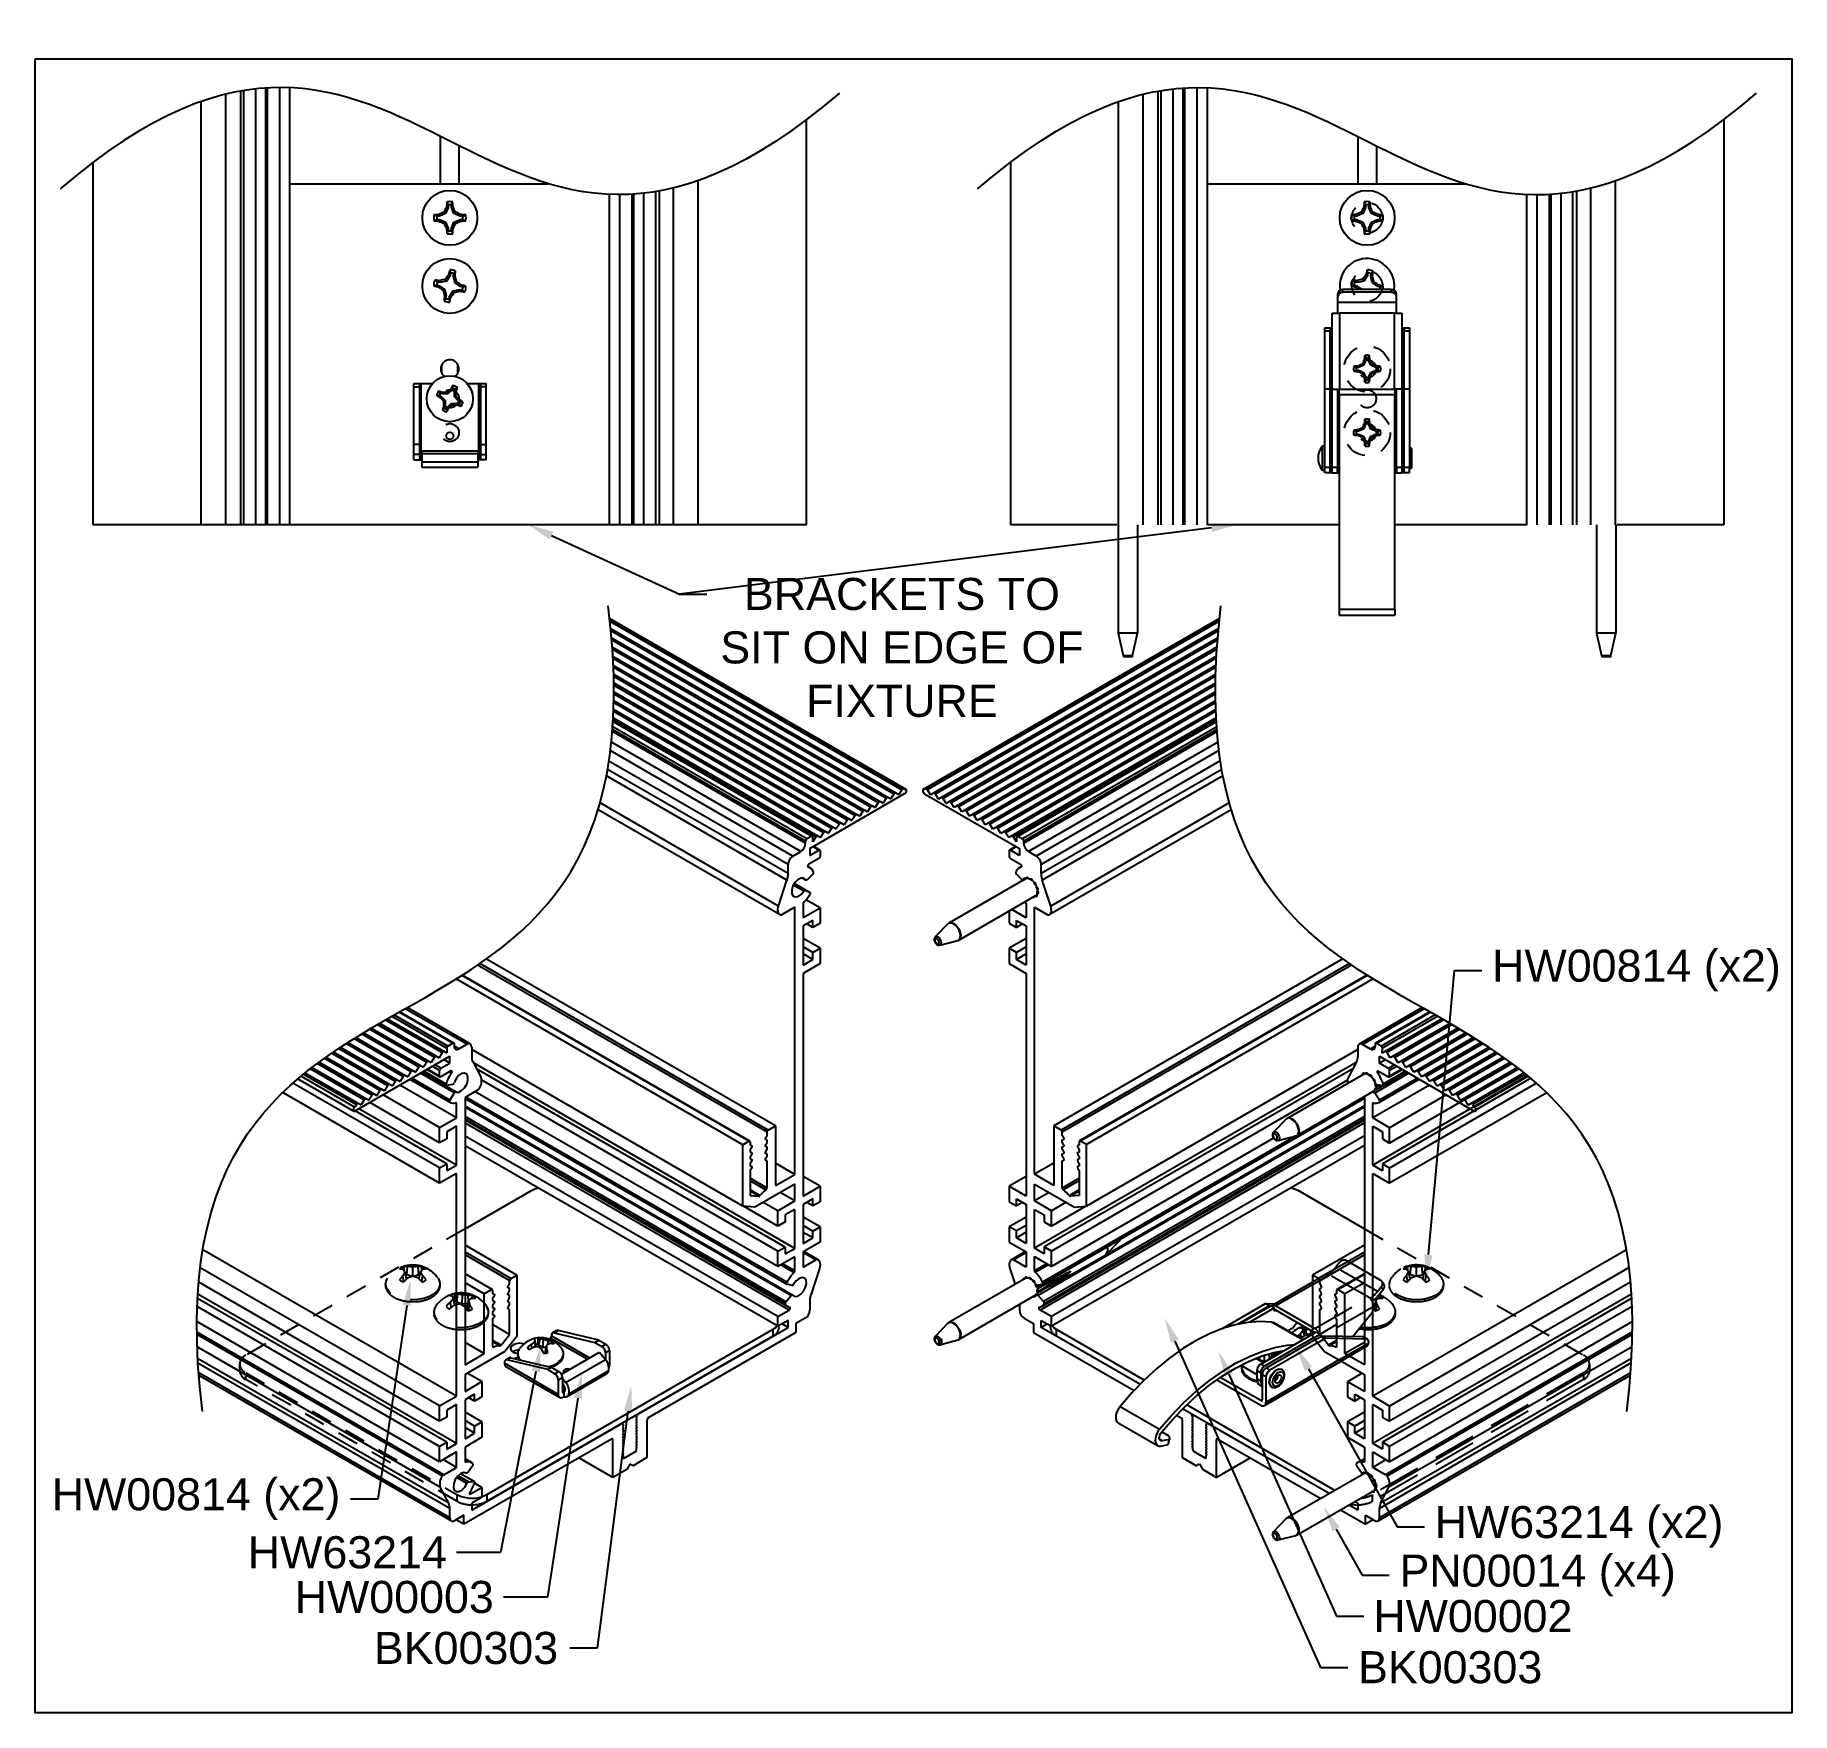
# Model space of a CAD drawing. Extents: x 0 to 10.3, y -9.7 to 0.1.
import ezdxf
from ezdxf import colors
from ezdxf.entities.mleader import LeaderData, LeaderLine
from ezdxf.math import Vec2, Vec3

# ---------------------------------------------------------------- set-up
doc = ezdxf.new("R2010")
doc.units = 0
doc.header["$LTSCALE"] = 0.5
doc.header["$MEASUREMENT"] = 0
doc.linetypes.add('DASHED', pattern=[0.75, 0.5, -0.25])
doc.linetypes.add('HIDDEN', pattern=[0.375, 0.25, -0.125])
for name, color, linetype in [('Brackets', 181, 'CONTINUOUS'), ('Dimension', 10, 'CONTINUOUS'), ('FAB DWG', 221, 'CONTINUOUS'), ('Hardware', 242, 'CONTINUOUS'), ('Housing', 150, 'CONTINUOUS')]:
    doc.layers.add(name, color=color, linetype=linetype)
doc.layers.add('Text-Unprinted', color=131, linetype='CONTINUOUS', plot=False)
doc.styles.get("Standard").update_dxf_attribs({"font": 'arial.ttf'})

msp = doc.modelspace()

# ---------------------------------------------------------------- linework, layer by layer
at = {"layer": 'Brackets', "linetype": 'Continuous', "lineweight": 25, "transparency": 16777216}
for p, q in [((1.494, -0.733), (3.01, -0.733)), ((6.874, -0.733), (8.389, -0.733)), ((7.647, -2.733), (6.874, -2.733)), ((8.748, -2.733), (7.974, -2.733)), ((2.521, -6.862), (2.911, -6.637)), ((7.404, -6.636), (7.795, -6.862)), ((4.326, -7.453), (2.65, -8.421)), ((4.326, -7.492), (2.65, -8.46)), ((4.326, -7.453), (4.326, -7.492)), ((4.362, -7.441), (4.362, -7.43)), ((5.953, -7.43), (5.953, -7.441)), ((6.504, -7.75), (5.99, -7.453)), ((5.99, -7.492), (5.99, -7.453)), ((6.479, -7.774), (5.99, -7.492)), ((7.589, -8.415), (6.729, -7.918)), ((7.622, -8.396), (6.754, -7.894)), ((2.65, -8.46), (2.65, -8.421))]:
    msp.add_line(p, q, dxfattribs=at)
at = {"layer": 'Brackets', "ltscale": 0.5, "transparency": 16777216}
msp.add_line((3.369, -2.733), (1.494, -2.733), dxfattribs=at)
at = {"layer": 'Brackets', "linetype": 'DASHED', "ltscale": 0.5, "transparency": 16777216}
for p, q in [((2.521, -6.862), (1.235, -7.604)), ((7.795, -6.862), (9.08, -7.604)), ((1.235, -7.706), (2.473, -8.421)), ((2.473, -8.46), (1.235, -7.745))]:
    msp.add_line(p, q, dxfattribs=at)
at = {"layer": 'Brackets', "linetype": 'HIDDEN', "lineweight": 25, "transparency": 16777216}
for p, q in [((1.199, -7.655), (1.199, -7.694)), ((1.235, -7.745), (1.235, -7.706))]:
    msp.add_line(p, q, dxfattribs=at)
at = {"layer": 'Brackets', "linetype": 'DASHED', "lineweight": 25, "transparency": 16777216}
for p, q in [((9.08, -7.706), (7.842, -8.421)), ((9.08, -7.706), (9.08, -7.745)), ((9.116, -7.694), (9.116, -7.655)), ((9.08, -7.745), (7.842, -8.46)), ((2.473, -8.421), (2.473, -8.46)), ((7.842, -8.46), (7.842, -8.421))]:
    msp.add_line(p, q, dxfattribs=at)
at = {"layer": 'Brackets', "linetype": 'Continuous', "lineweight": 25, "transparency": 16777216, "flags": 128}
for points in [[(2.911, -6.637), (2.93, -6.628), (2.949, -6.622)], [(7.366, -6.621), (7.385, -6.627), (7.404, -6.636)], [(7.366, -6.621), (7.385, -6.627), (7.404, -6.636)], [(4.351, -7.432), (4.341, -7.442), (4.326, -7.453)], [(5.99, -7.453), (5.974, -7.442), (5.964, -7.431)], [(2.867, -7.537), (2.862, -7.536), (2.841, -7.533), (2.821, -7.536), (2.804, -7.542), (2.792, -7.552), (2.788, -7.564), (2.792, -7.575), (2.804, -7.585), (2.821, -7.592), (2.831, -7.594)], [(2.65, -8.421), (2.631, -8.43), (2.62, -8.433)]]:
    msp.add_lwpolyline(points, dxfattribs=at)
at = {"layer": 'Brackets', "linetype": 'DASHED', "ltscale": 0.5, "transparency": 16777216}
for centre, radius in [((7.811, -0.933), 0.09), ((7.811, -1.333), 0.09), ((7.811, -1.819), 0.053), ((2.432, -1.994), 0.053), ((7.811, -1.994), 0.053), ((2.432, -2.193), 0.053), ((7.811, -2.193), 0.053)]:
    msp.add_circle(centre, radius, dxfattribs=at)
at = {"layer": 'Brackets', "linetype": 'Continuous', "lineweight": 25, "transparency": 16777216}
for centre, radius, start, end in [((2.432, -1.819), 0.053, 304.926, 235.074), ((4.3, -7.435), 0.0629, 294.3747, 354.3052), ((6.016, -7.434), 0.0629, 185.6869, 245.608), ((2.838, -7.641), 0.0684, 90.3473, 122.9351), ((2.562, -8.292), 0.189, 269.2563, 297.6062), ((7.76, -8.229), 0.253, 259.1443, 269.0499)]:
    msp.add_arc(centre, radius, start, end, dxfattribs=at)
at = {"layer": 'Brackets', "linetype": 'HIDDEN', "lineweight": 25, "transparency": 16777216}
for centre, radius, start, end in [((1.255, -7.655), 0.0546, 110.7834, 249.2166), ((1.261, -7.688), 0.0629, 185.6948, 245.6253)]:
    msp.add_arc(centre, radius, start, end, dxfattribs=at)
at = {"layer": 'Brackets', "linetype": 'DASHED', "lineweight": 25, "transparency": 16777216}
for centre, radius, start, end in [((9.06, -7.655), 0.0546, 290.806, 69.194), ((9.054, -7.688), 0.0629, 294.392, 354.3131), ((2.562, -8.247), 0.195, 242.7967, 287.2355), ((7.76, -8.268), 0.174, 274.7968, 298.2997), ((2.561, -8.289), 0.192, 242.6097, 269.4732), ((7.754, -8.288), 0.193, 270.5817, 297.3134)]:
    msp.add_arc(centre, radius, start, end, dxfattribs=at)
at = {"layer": 'Dimension', "transparency": 16777216}
for points in [[(4.716, -0.202), (3.667, -1.104), (2.432, -0.483), (1.196, 0.138), (0.147, -0.763)], [(5.527, -0.763), (6.575, 0.138), (7.811, -0.483), (9.046, -1.104), (10.095, -0.202)], [(0.981, -7.934), (0.788, -6.356), (2.171, -5.571), (3.554, -4.786), (3.361, -3.208)], [(9.334, -7.934), (9.527, -6.356), (8.144, -5.571), (6.762, -4.786), (6.954, -3.208)]]:
    msp.add_open_spline(points, degree=3, dxfattribs=at)
at = {"layer": 'Hardware', "linetype": 'Continuous', "lineweight": 25, "transparency": 16777216}
for p, q in [((2.371, -0.923), (2.355, -0.923)), ((2.371, -0.923), (2.369, -0.914)), ((2.407, -0.908), (2.371, -0.923)), ((2.407, -0.908), (2.399, -0.9)), ((2.422, -0.872), (2.407, -0.908)), ((2.422, -0.872), (2.412, -0.87)), ((2.422, -0.857), (2.415, -0.839)), ((2.422, -0.857), (2.422, -0.872)), ((2.441, -0.872), (2.441, -0.857)), ((2.441, -0.872), (2.451, -0.87)), ((2.456, -0.908), (2.441, -0.872)), ((2.456, -0.908), (2.464, -0.9)), ((2.493, -0.923), (2.456, -0.908)), ((2.493, -0.923), (2.494, -0.914)), ((2.508, -0.923), (2.493, -0.923)), ((2.508, -0.923), (2.525, -0.916)), ((7.75, -0.923), (7.735, -0.923)), ((7.75, -0.923), (7.748, -0.914)), ((7.786, -0.908), (7.75, -0.923)), ((7.786, -0.908), (7.778, -0.9)), ((7.801, -0.872), (7.786, -0.908)), ((7.801, -0.872), (7.791, -0.87)), ((7.801, -0.857), (7.794, -0.839)), ((7.801, -0.857), (7.801, -0.872)), ((7.821, -0.872), (7.821, -0.857)), ((7.821, -0.872), (7.83, -0.87)), ((7.836, -0.908), (7.821, -0.872)), ((7.836, -0.908), (7.844, -0.9)), ((7.872, -0.923), (7.836, -0.908)), ((7.872, -0.923), (7.874, -0.914)), ((7.887, -0.923), (7.872, -0.923)), ((7.887, -0.923), (7.904, -0.916)), ((2.355, -0.943), (2.338, -0.95)), ((2.355, -0.943), (2.371, -0.943)), ((2.371, -0.943), (2.369, -0.952)), ((2.371, -0.943), (2.407, -0.958)), ((2.407, -0.958), (2.399, -0.966)), ((2.407, -0.958), (2.422, -0.994)), ((2.422, -0.994), (2.412, -0.996)), ((2.422, -0.994), (2.422, -1.009)), ((2.441, -0.994), (2.456, -0.958)), ((2.441, -0.994), (2.451, -0.996)), ((2.441, -1.009), (2.441, -0.994)), ((2.441, -1.009), (2.448, -1.026)), ((2.456, -0.958), (2.493, -0.943)), ((2.456, -0.958), (2.464, -0.966)), ((2.493, -0.943), (2.494, -0.952)), ((2.493, -0.943), (2.508, -0.943)), ((7.735, -0.943), (7.717, -0.95)), ((7.735, -0.943), (7.75, -0.943)), ((7.75, -0.943), (7.748, -0.952)), ((7.75, -0.943), (7.786, -0.958)), ((7.786, -0.958), (7.778, -0.966)), ((7.786, -0.958), (7.801, -0.994)), ((7.801, -0.994), (7.791, -0.996)), ((7.801, -0.994), (7.801, -1.009)), ((7.821, -0.994), (7.836, -0.958)), ((7.821, -0.994), (7.83, -0.996)), ((7.821, -1.009), (7.821, -0.994)), ((7.821, -1.009), (7.827, -1.026)), ((7.836, -0.958), (7.872, -0.943)), ((7.836, -0.958), (7.844, -0.966)), ((7.872, -0.943), (7.874, -0.952)), ((7.872, -0.943), (7.887, -0.943)), ((2.355, -1.328), (2.337, -1.332)), ((2.355, -1.328), (2.37, -1.331)), ((2.373, -1.312), (2.359, -1.309)), ((2.37, -1.331), (2.366, -1.34)), ((2.37, -1.331), (2.402, -1.353)), ((2.373, -1.312), (2.373, -1.302)), ((2.412, -1.304), (2.373, -1.312)), ((2.412, -1.304), (2.405, -1.294)), ((2.433, -1.271), (2.412, -1.304)), ((2.433, -1.271), (2.424, -1.267)), ((2.436, -1.256), (2.433, -1.238)), ((2.436, -1.256), (2.433, -1.271)), ((2.453, -1.275), (2.456, -1.26)), ((2.461, -1.313), (2.453, -1.275)), ((2.453, -1.275), (2.462, -1.275)), ((2.461, -1.313), (2.47, -1.307)), ((2.493, -1.335), (2.461, -1.313)), ((2.493, -1.335), (2.497, -1.326)), ((2.508, -1.337), (2.493, -1.335)), ((2.508, -1.337), (2.526, -1.334)), ((7.734, -1.328), (7.716, -1.332)), ((7.734, -1.328), (7.749, -1.331)), ((7.753, -1.312), (7.738, -1.309)), ((7.749, -1.331), (7.745, -1.34)), ((7.749, -1.331), (7.782, -1.353)), ((7.753, -1.312), (7.753, -1.302)), ((7.791, -1.304), (7.753, -1.312)), ((7.791, -1.304), (7.785, -1.294)), ((7.813, -1.271), (7.791, -1.304)), ((7.813, -1.271), (7.804, -1.267)), ((7.815, -1.256), (7.812, -1.238)), ((7.815, -1.256), (7.813, -1.271)), ((7.832, -1.275), (7.835, -1.26)), ((7.84, -1.313), (7.832, -1.275)), ((7.832, -1.275), (7.842, -1.275)), ((7.84, -1.313), (7.849, -1.307)), ((7.873, -1.335), (7.84, -1.313)), ((7.873, -1.335), (7.876, -1.326)), ((7.887, -1.337), (7.873, -1.335)), ((7.887, -1.337), (7.906, -1.334)), ((2.402, -1.353), (2.393, -1.359)), ((2.41, -1.391), (2.401, -1.391)), ((2.402, -1.353), (2.41, -1.391)), ((2.41, -1.391), (2.407, -1.406)), ((2.427, -1.409), (2.43, -1.395)), ((2.427, -1.409), (2.43, -1.428)), ((2.43, -1.395), (2.451, -1.362)), ((2.43, -1.395), (2.439, -1.398)), ((2.451, -1.362), (2.49, -1.354)), ((2.451, -1.362), (2.458, -1.371)), ((2.49, -1.354), (2.49, -1.364)), ((2.49, -1.354), (2.504, -1.357)), ((7.637, -1.381), (7.637, -1.397)), ((7.637, -1.397), (7.637, -1.429)), ((7.984, -1.429), (7.637, -1.429)), ((7.637, -1.429), (7.637, -1.492)), ((7.669, -1.37), (7.669, -1.354)), ((7.952, -1.354), (7.669, -1.354)), ((7.952, -1.37), (7.669, -1.37)), ((7.782, -1.353), (7.779, -1.354)), ((7.782, -1.353), (7.782, -1.354)), ((7.868, -1.354), (7.869, -1.354)), ((7.869, -1.354), (7.869, -1.354)), ((7.869, -1.354), (7.87, -1.354)), ((7.952, -1.354), (7.952, -1.37)), ((7.984, -1.397), (7.984, -1.381)), ((7.984, -1.429), (7.984, -1.397)), ((7.984, -1.492), (7.984, -1.429)), ((7.606, -1.937), (7.606, -1.492)), ((7.606, -1.492), (7.637, -1.492)), ((7.637, -1.492), (7.649, -1.492)), ((7.972, -1.492), (7.649, -1.492)), ((7.649, -1.492), (7.649, -1.937)), ((7.972, -1.492), (7.984, -1.492)), ((7.972, -1.937), (7.972, -1.492)), ((7.984, -1.492), (8.015, -1.492)), ((8.015, -1.492), (8.015, -1.937)), ((7.563, -1.579), (7.594, -1.579)), ((7.563, -1.596), (7.563, -1.579)), ((7.563, -1.937), (7.563, -1.596)), ((7.563, -1.596), (7.594, -1.596)), ((7.594, -1.596), (7.594, -1.579)), ((7.594, -1.579), (7.606, -1.579)), ((7.594, -1.937), (7.594, -1.596)), ((8.015, -1.579), (8.027, -1.579)), ((8.027, -1.579), (8.059, -1.579)), ((8.027, -1.579), (8.027, -1.596)), ((8.027, -1.596), (8.059, -1.596)), ((8.027, -1.596), (8.027, -1.937)), ((8.059, -1.579), (8.059, -1.596)), ((8.059, -1.596), (8.059, -1.937)), ((2.22, -1.904), (2.331, -1.904)), ((2.22, -2.352), (2.22, -1.904)), ((2.22, -1.925), (2.253, -1.925)), ((2.253, -1.904), (2.253, -2.352)), ((2.263, -2.352), (2.263, -1.904)), ((2.444, -1.944), (2.421, -1.966)), ((2.444, -1.944), (2.438, -1.939)), ((2.449, -1.932), (2.444, -1.944)), ((2.449, -1.932), (2.45, -1.916)), ((2.459, -1.95), (2.464, -1.939)), ((2.459, -1.983), (2.459, -1.95)), ((2.459, -1.95), (2.467, -1.952)), ((2.532, -1.904), (2.644, -1.904)), ((2.601, -2.352), (2.601, -1.904)), ((2.611, -1.904), (2.611, -2.352)), ((2.644, -1.925), (2.611, -1.925)), ((2.644, -2.352), (2.644, -1.904)), ((7.563, -2.398), (7.563, -1.937)), ((7.594, -1.937), (7.563, -1.937)), ((7.594, -2.398), (7.594, -1.937)), ((7.606, -2.398), (7.606, -1.937)), ((7.613, -1.937), (7.606, -1.937)), ((7.613, -1.937), (7.649, -1.937)), ((7.637, -1.937), (7.637, -2.398)), ((7.643, -1.944), (7.637, -1.944)), ((7.643, -1.945), (7.637, -1.945)), ((7.643, -1.944), (7.643, -1.945)), ((7.643, -1.945), (7.643, -2.071)), ((7.647, -1.971), (7.647, -1.937)), ((7.649, -1.937), (7.972, -1.937)), ((8.008, -1.937), (7.972, -1.937)), ((7.974, -1.937), (7.974, -1.971)), ((7.978, -1.945), (7.984, -1.945)), ((7.978, -2.071), (7.978, -1.945)), ((7.984, -1.945), (7.978, -1.945)), ((7.978, -1.945), (7.978, -1.945)), ((7.984, -2.398), (7.984, -1.937)), ((8.015, -1.937), (8.008, -1.937)), ((8.015, -1.937), (8.015, -2.398)), ((8.027, -1.937), (8.027, -2.398)), ((8.059, -1.937), (8.027, -1.937)), ((8.059, -1.937), (8.059, -2.398)), ((2.37, -1.976), (2.354, -1.976)), ((2.37, -1.976), (2.381, -1.981)), ((2.388, -1.966), (2.376, -1.961)), ((2.381, -1.981), (2.377, -1.988)), ((2.381, -1.981), (2.404, -2.005)), ((2.388, -1.966), (2.39, -1.958)), ((2.421, -1.966), (2.388, -1.966)), ((2.404, -2.005), (2.395, -2.008)), ((2.404, -2.038), (2.396, -2.036)), ((2.404, -2.038), (2.399, -2.049)), ((2.404, -2.005), (2.404, -2.038)), ((2.414, -2.055), (2.413, -2.071)), ((2.414, -2.055), (2.419, -2.044)), ((2.421, -1.966), (2.417, -1.958)), ((2.419, -2.044), (2.442, -2.021)), ((2.419, -2.044), (2.426, -2.049)), ((2.442, -2.021), (2.446, -2.03)), ((2.442, -2.021), (2.475, -2.022)), ((2.459, -1.983), (2.468, -1.979)), ((2.482, -2.006), (2.459, -1.983)), ((2.475, -2.022), (2.474, -2.03)), ((2.475, -2.022), (2.487, -2.027)), ((2.482, -2.006), (2.486, -2)), ((2.493, -2.011), (2.482, -2.006)), ((2.493, -2.011), (2.509, -2.012)), ((7.647, -1.969), (7.643, -1.969)), ((7.643, -2.046), (7.647, -2.046)), ((7.974, -1.971), (7.647, -1.971)), ((7.647, -1.971), (7.647, -3.228)), ((7.978, -1.969), (7.974, -1.969)), ((7.974, -3.228), (7.974, -1.971)), ((7.974, -2.046), (7.978, -2.046)), ((7.643, -2.071), (7.637, -2.071)), ((7.978, -2.071), (7.984, -2.071)), ((2.253, -2.263), (2.22, -2.263)), ((2.611, -2.263), (2.644, -2.263)), ((2.253, -2.322), (2.22, -2.322)), ((2.22, -2.352), (2.267, -2.352)), ((2.267, -2.3), (2.597, -2.3)), ((2.267, -2.3), (2.267, -2.395)), ((2.267, -2.316), (2.597, -2.316)), ((2.267, -2.365), (2.597, -2.365)), ((2.597, -2.3), (2.597, -2.395)), ((2.644, -2.352), (2.597, -2.352)), ((2.611, -2.322), (2.644, -2.322)), ((7.563, -2.272), (7.548, -2.272)), ((7.548, -2.272), (7.548, -2.342)), ((7.548, -2.342), (7.548, -2.413)), ((7.606, -2.304), (7.594, -2.304)), ((7.647, -2.304), (7.637, -2.304)), ((7.984, -2.304), (7.974, -2.304)), ((8.027, -2.304), (8.015, -2.304)), ((8.062, -2.283), (8.059, -2.283)), ((8.062, -2.401), (8.062, -2.283)), ((8.074, -2.342), (8.074, -2.295)), ((8.074, -2.39), (8.074, -2.342)), ((2.267, -2.395), (2.597, -2.395)), ((7.548, -2.413), (7.563, -2.413)), ((7.563, -2.429), (7.563, -2.398)), ((7.594, -2.398), (7.563, -2.398)), ((7.594, -2.429), (7.563, -2.429)), ((7.594, -2.381), (7.606, -2.381)), ((7.594, -2.429), (7.594, -2.398)), ((7.606, -2.429), (7.594, -2.429)), ((7.637, -2.398), (7.606, -2.398)), ((7.606, -2.429), (7.606, -2.398)), ((7.606, -2.429), (7.637, -2.429)), ((7.637, -2.381), (7.647, -2.381)), ((7.637, -2.429), (7.637, -2.398)), ((7.647, -2.429), (7.637, -2.429)), ((7.974, -2.381), (7.984, -2.381)), ((7.984, -2.429), (7.974, -2.429)), ((8.015, -2.398), (7.984, -2.398)), ((7.984, -2.398), (7.984, -2.429)), ((7.984, -2.429), (8.015, -2.429)), ((8.015, -2.381), (8.027, -2.381)), ((8.015, -2.398), (8.015, -2.429)), ((8.027, -2.429), (8.015, -2.429)), ((8.059, -2.398), (8.027, -2.398)), ((8.027, -2.398), (8.027, -2.429)), ((8.059, -2.429), (8.027, -2.429)), ((8.059, -2.429), (8.059, -2.398)), ((8.059, -2.401), (8.062, -2.401)), ((6.351, -2.733), (6.351, -3.367)), ((6.466, -3.367), (6.466, -2.733)), ((9.156, -2.733), (9.156, -3.367)), ((9.271, -3.367), (9.271, -2.733)), ((7.647, -3.228), (7.974, -3.228)), ((7.647, -3.228), (7.647, -3.263)), ((7.647, -3.263), (7.974, -3.263)), ((7.974, -3.228), (7.974, -3.263)), ((6.351, -3.367), (6.466, -3.367)), ((6.351, -3.369), (6.38, -3.5)), ((6.461, -3.369), (6.351, -3.369)), ((6.436, -3.5), (6.465, -3.369)), ((6.465, -3.369), (6.461, -3.369)), ((9.156, -3.367), (9.271, -3.367)), ((9.156, -3.369), (9.185, -3.5)), ((9.254, -3.369), (9.156, -3.369)), ((9.241, -3.5), (9.27, -3.369)), ((9.27, -3.369), (9.254, -3.369)), ((6.38, -3.5), (6.434, -3.5)), ((6.434, -3.5), (6.436, -3.5)), ((9.185, -3.5), (9.233, -3.5)), ((9.233, -3.5), (9.241, -3.5)), ((6.425, -3.508), (6.39, -3.508)), ((6.427, -3.508), (6.425, -3.508)), ((9.226, -3.508), (9.195, -3.508)), ((9.232, -3.508), (9.226, -3.508)), ((5.807, -4.81), (5.359, -5.069)), ((5.807, -4.81), (5.808, -4.81)), ((5.808, -4.81), (5.814, -4.806)), ((5.826, -4.809), (5.829, -4.807)), ((5.857, -4.829), (5.856, -4.83)), ((5.416, -5.169), (5.865, -4.91)), ((5.872, -4.855), (5.871, -4.855)), ((5.876, -4.901), (5.872, -4.903)), ((5.878, -4.881), (5.876, -4.882)), ((5.877, -4.871), (5.878, -4.871)), ((5.353, -5.073), (5.277, -5.15)), ((5.305, -5.199), (5.41, -5.171)), ((5.305, -5.199), (5.305, -5.199)), ((7.791, -5.956), (7.342, -6.215)), ((7.4, -6.314), (7.848, -6.055)), ((7.337, -6.219), (7.261, -6.296)), ((7.289, -6.344), (7.393, -6.317)), ((6.283, -7.01), (6.359, -6.933)), ((6.025, -7.16), (6.278, -7.014)), ((5.809, -7.152), (5.359, -7.412)), ((5.82, -7.151), (5.823, -7.149)), ((5.841, -7.159), (5.843, -7.158)), ((5.851, -7.165), (5.85, -7.165)), ((5.861, -7.18), (5.862, -7.179)), ((5.869, -7.189), (5.867, -7.19)), ((5.874, -7.206), (5.905, -7.187)), ((5.88, -7.232), (6.071, -7.114)), ((5.957, -7.202), (6.066, -7.134)), ((5.968, -7.196), (6.033, -7.156)), ((7.49, -7.176), (7.255, -7.312)), ((7.49, -7.191), (7.276, -7.314)), ((5.416, -7.512), (5.869, -7.25)), ((6.962, -7.447), (7.215, -7.301)), ((7.061, -7.419), (7.246, -7.313)), ((7.237, -7.314), (7.215, -7.301)), ((7.215, -7.301), (7.271, -7.302)), ((7.251, -7.316), (7.246, -7.313)), ((5.353, -7.416), (5.277, -7.493)), ((5.359, -7.413), (5.353, -7.417)), ((7.052, -7.421), (7.237, -7.314)), ((7.268, -7.326), (7.123, -7.409)), ((7.237, -7.314), (7.243, -7.314)), ((7.249, -7.314), (7.251, -7.315)), ((7.268, -7.326), (7.251, -7.316)), ((7.251, -7.409), (7.261, -7.412)), ((7.432, -7.514), (7.251, -7.409)), ((7.434, -7.512), (7.261, -7.412)), ((7.268, -7.345), (7.268, -7.326)), ((7.268, -7.345), (7.276, -7.34)), ((7.276, -7.314), (7.504, -7.446)), ((7.504, -7.472), (7.276, -7.34)), ((7.401, -7.412), (7.375, -7.444)), ((7.399, -7.414), (7.401, -7.412)), ((2.939, -7.549), (2.931, -7.513)), ((2.954, -7.545), (2.961, -7.506)), ((2.977, -7.559), (2.981, -7.513)), ((3.009, -7.539), (3.008, -7.518)), ((3.011, -7.508), (3.021, -7.503)), ((3.237, -7.627), (3.021, -7.503)), ((3.028, -7.486), (3.028, -7.49)), ((3.028, -7.49), (3.251, -7.619)), ((3.058, -7.459), (3.034, -7.473)), ((3.067, -7.458), (3.043, -7.472)), ((3.043, -7.472), (3.282, -7.528)), ((3.305, -7.515), (3.067, -7.458)), ((3.282, -7.528), (3.305, -7.515)), ((3.305, -7.515), (3.347, -7.539)), ((5.305, -7.542), (5.41, -7.514)), ((7.187, -7.655), (7.49, -7.48)), ((7.497, -7.502), (7.209, -7.668)), ((7.505, -7.513), (7.218, -7.679)), ((7.375, -7.444), (7.345, -7.461)), ((7.425, -7.502), (7.421, -7.476)), ((7.443, -7.491), (7.436, -7.458)), ((7.452, -7.477), (7.445, -7.471)), ((7.452, -7.477), (7.457, -7.444)), ((7.479, -7.487), (7.452, -7.477)), ((7.479, -7.486), (7.481, -7.458)), ((2.781, -7.619), (2.758, -7.632)), ((2.79, -7.618), (2.767, -7.631)), ((2.79, -7.618), (3.029, -7.675)), ((2.812, -7.623), (2.832, -7.612)), ((2.913, -7.563), (2.91, -7.54)), ((2.936, -7.555), (2.929, -7.524)), ((2.939, -7.549), (2.938, -7.555)), ((2.954, -7.545), (2.949, -7.538)), ((2.977, -7.559), (2.954, -7.545)), ((2.997, -7.559), (2.977, -7.559)), ((2.992, -7.581), (3.001, -7.542)), ((2.992, -7.591), (2.992, -7.581)), ((2.994, -7.59), (3, -7.562)), ((3.028, -7.537), (3.033, -7.523)), ((3.086, -7.715), (3.31, -7.585)), ((3.282, -7.528), (3.324, -7.552)), ((3.31, -7.585), (3.344, -7.628)), ((3.324, -7.552), (3.347, -7.539)), ((3.368, -7.576), (3.345, -7.589)), ((3.345, -7.589), (3.345, -7.629)), ((3.368, -7.576), (3.368, -7.66)), ((7.201, -7.647), (7.157, -7.622)), ((7.174, -7.632), (7.171, -7.617)), ((7.179, -7.632), (7.181, -7.613)), ((7.209, -7.638), (7.209, -7.604)), ((7.239, -7.625), (7.236, -7.596)), ((7.519, -7.531), (7.24, -7.692)), ((7.247, -7.62), (7.248, -7.615)), ((7.251, -7.612), (7.255, -7.592)), ((7.274, -7.586), (7.291, -7.595)), ((2.752, -7.646), (2.752, -7.65)), ((3.068, -7.833), (2.752, -7.65)), ((2.76, -7.67), (3.077, -7.852)), ((3.006, -7.688), (2.767, -7.631)), ((2.848, -7.632), (2.841, -7.624)), ((3.029, -7.675), (3.006, -7.688)), ((3.006, -7.688), (3.047, -7.712)), ((3.029, -7.675), (3.07, -7.698)), ((3.047, -7.712), (3.07, -7.698)), ((3.111, -7.763), (3.344, -7.628)), ((3.12, -7.845), (3.353, -7.71)), ((3.131, -7.829), (3.364, -7.694)), ((7.071, -7.662), (7.165, -7.716)), ((7.165, -7.694), (7.187, -7.707)), ((7.165, -7.694), (7.165, -7.742)), ((7.179, -7.632), (7.174, -7.629)), ((7.207, -7.639), (7.179, -7.632)), ((7.209, -7.668), (7.187, -7.655)), ((7.187, -7.707), (7.187, -7.755)), ((7.218, -7.731), (7.195, -7.718)), ((7.195, -7.718), (7.195, -7.866)), ((7.209, -7.898), (7.659, -7.638)), ((7.218, -7.637), (7.212, -7.639)), ((7.218, -7.879), (7.646, -7.631)), ((7.24, -7.692), (7.218, -7.679)), ((7.311, -7.687), (7.309, -7.686)), ((3.092, -7.735), (3.068, -7.749)), ((3.068, -7.749), (3.068, -7.833)), ((3.092, -7.735), (3.092, -7.819)), ((3.092, -7.739), (3.111, -7.763)), ((3.099, -7.779), (3.092, -7.77)), ((3.092, -7.814), (3.109, -7.804)), ((3.092, -7.816), (3.102, -7.822)), ((3.092, -7.819), (3.099, -7.823)), ((3.102, -7.822), (3.099, -7.823)), ((3.102, -7.847), (3.102, -7.822)), ((6.93, -7.748), (7.187, -7.896)), ((7.187, -7.87), (6.95, -7.734)), ((7.187, -7.755), (7.165, -7.742)), ((7.183, -7.782), (7.195, -7.789)), ((7.218, -7.879), (7.218, -7.731)), ((7.249, -7.788), (7.252, -7.79)), ((3.102, -7.849), (3.102, -7.847)), ((6.362, -7.905), (6.593, -8.038)), ((7.195, -7.866), (7.187, -7.87)), ((6.351, -8), (6.582, -8.133)), ((6.609, -8.105), (6.594, -8.096)), ((6.601, -8.136), (6.645, -8.128)), ((6.652, -8.097), (6.609, -8.105)), ((6.651, -8.078), (6.613, -8.056)), ((6.645, -8.128), (6.652, -8.097)), ((6.651, -8.078), (6.652, -8.097)), ((7.791, -8.299), (7.342, -8.558)), ((7.788, -8.297), (7.778, -8.302)), ((7.799, -8.296), (7.804, -8.293)), ((7.819, -8.302), (7.822, -8.3)), ((7.83, -8.306), (7.829, -8.306)), ((7.848, -8.328), (7.847, -8.329)), ((7.4, -8.657), (7.848, -8.398)), ((7.856, -8.394), (7.849, -8.397)), ((7.86, -8.355), (7.858, -8.356)), ((7.862, -8.38), (7.859, -8.381)), ((7.337, -8.562), (7.261, -8.639)), ((7.337, -8.562), (7.336, -8.562)), ((7.342, -8.558), (7.343, -8.557)), ((7.289, -8.687), (7.393, -8.66)), ((7.401, -8.657), (7.4, -8.657))]:
    msp.add_line(p, q, dxfattribs=at)
at = {"layer": 'Hardware', "linetype": 'HIDDEN', "lineweight": 25, "transparency": 16777216}
for p, q in [((7.76, -1.811), (7.747, -1.811)), ((7.747, -1.827), (7.76, -1.827)), ((7.76, -1.811), (7.758, -1.803)), ((7.76, -1.827), (7.758, -1.835)), ((7.79, -1.798), (7.76, -1.811)), ((7.76, -1.827), (7.79, -1.84)), ((7.79, -1.798), (7.783, -1.791)), ((7.79, -1.84), (7.783, -1.846)), ((7.803, -1.768), (7.79, -1.798)), ((7.79, -1.84), (7.803, -1.87)), ((7.803, -1.768), (7.795, -1.766)), ((7.803, -1.755), (7.803, -1.768)), ((7.819, -1.768), (7.819, -1.755)), ((7.819, -1.768), (7.827, -1.766)), ((7.832, -1.798), (7.819, -1.768)), ((7.819, -1.87), (7.832, -1.84)), ((7.832, -1.798), (7.838, -1.791)), ((7.862, -1.811), (7.832, -1.798)), ((7.832, -1.84), (7.862, -1.827)), ((7.832, -1.84), (7.838, -1.846)), ((7.862, -1.811), (7.863, -1.803)), ((7.874, -1.811), (7.862, -1.811)), ((7.862, -1.827), (7.863, -1.835)), ((7.862, -1.827), (7.874, -1.827)), ((7.803, -1.87), (7.795, -1.872)), ((7.803, -1.87), (7.803, -1.882)), ((7.819, -1.87), (7.827, -1.872)), ((7.819, -1.882), (7.819, -1.87)), ((7.803, -2.142), (7.79, -2.172)), ((7.803, -2.142), (7.795, -2.14)), ((7.803, -2.129), (7.803, -2.142)), ((7.819, -2.142), (7.819, -2.129)), ((7.819, -2.142), (7.827, -2.14)), ((7.832, -2.172), (7.819, -2.142)), ((7.76, -2.185), (7.747, -2.185)), ((7.747, -2.201), (7.76, -2.201)), ((7.76, -2.185), (7.758, -2.177)), ((7.76, -2.201), (7.758, -2.209)), ((7.79, -2.172), (7.76, -2.185)), ((7.76, -2.201), (7.79, -2.214)), ((7.79, -2.172), (7.783, -2.165)), ((7.79, -2.214), (7.783, -2.22)), ((7.79, -2.214), (7.803, -2.244)), ((7.803, -2.244), (7.795, -2.246)), ((7.803, -2.244), (7.803, -2.256)), ((7.819, -2.244), (7.832, -2.214)), ((7.819, -2.244), (7.827, -2.246)), ((7.819, -2.256), (7.819, -2.244)), ((7.832, -2.172), (7.838, -2.165)), ((7.862, -2.185), (7.832, -2.172)), ((7.832, -2.214), (7.862, -2.201)), ((7.832, -2.214), (7.838, -2.22)), ((7.862, -2.185), (7.863, -2.177)), ((7.874, -2.185), (7.862, -2.185)), ((7.862, -2.201), (7.863, -2.209)), ((7.862, -2.201), (7.874, -2.201))]:
    msp.add_line(p, q, dxfattribs=at)
at = {"layer": 'Hardware', "linetype": 'DASHED', "lineweight": 25, "transparency": 16777216}
for p, q in [((2.179, -7.133), (2.184, -7.085)), ((2.215, -7.14), (2.215, -7.086)), ((2.251, -7.133), (2.246, -7.085)), ((2.265, -7.11), (2.269, -7.085)), ((7.649, -7.06), (7.627, -7.088)), ((7.872, -7.23), (7.627, -7.088)), ((7.891, -7.165), (7.691, -7.049)), ((8.064, -7.132), (8.07, -7.084)), ((8.1, -7.14), (8.1, -7.086)), ((8.137, -7.132), (8.131, -7.084)), ((8.15, -7.109), (8.155, -7.085)), ((2.163, -7.173), (2.157, -7.136)), ((2.179, -7.157), (2.168, -7.113)), ((2.179, -7.133), (2.172, -7.129)), ((2.212, -7.141), (2.179, -7.133)), ((2.251, -7.133), (2.218, -7.141)), ((2.251, -7.157), (2.261, -7.113)), ((2.258, -7.129), (2.251, -7.133)), ((2.267, -7.173), (2.273, -7.136)), ((7.569, -7.13), (7.49, -7.176)), ((7.591, -7.133), (7.49, -7.191)), ((7.582, -7.128), (7.591, -7.133)), ((7.582, -7.128), (7.582, -7.129)), ((7.819, -7.264), (7.591, -7.133)), ((7.872, -7.23), (7.894, -7.202)), ((7.894, -7.202), (7.906, -7.218)), ((7.909, -7.187), (7.898, -7.171)), ((8.049, -7.172), (8.042, -7.136)), ((8.064, -7.156), (8.054, -7.113)), ((8.064, -7.132), (8.058, -7.128)), ((8.098, -7.14), (8.064, -7.132)), ((8.137, -7.132), (8.103, -7.14)), ((8.137, -7.156), (8.147, -7.113)), ((8.143, -7.128), (8.137, -7.132)), ((8.152, -7.172), (8.158, -7.136)), ((2.439, -7.324), (2.435, -7.293)), ((2.461, -7.31), (2.452, -7.271)), ((2.472, -7.293), (2.463, -7.286)), ((2.472, -7.293), (2.478, -7.245)), ((2.504, -7.305), (2.472, -7.293)), ((2.504, -7.305), (2.506, -7.25)), ((2.539, -7.301), (2.504, -7.305)), ((2.532, -7.329), (2.543, -7.282)), ((2.542, -7.289), (2.539, -7.252)), ((2.542, -7.342), (2.549, -7.305)), ((2.561, -7.272), (2.566, -7.255)), ((7.504, -7.446), (7.819, -7.264)), ((7.819, -7.264), (7.827, -7.269)), ((7.827, -7.271), (7.827, -7.269)), ((7.859, -7.301), (7.847, -7.302)), ((7.852, -7.328), (7.863, -7.281)), ((7.862, -7.288), (7.86, -7.27)), ((7.862, -7.341), (7.869, -7.305)), ((7.881, -7.272), (7.885, -7.255)), ((7.906, -7.218), (7.883, -7.246)), ((2.537, -7.343), (2.532, -7.329)), ((7.85, -7.317), (7.549, -7.491)), ((7.725, -7.495), (7.839, -7.354)), ((7.85, -7.325), (7.85, -7.317)), ((7.857, -7.343), (7.852, -7.328)), ((7.49, -7.48), (7.513, -7.467)), ((7.497, -7.502), (7.535, -7.48)), ((7.505, -7.513), (7.543, -7.491)), ((7.513, -7.467), (7.535, -7.48)), ((7.519, -7.531), (7.566, -7.504)), ((7.566, -7.504), (7.543, -7.491)), ((7.785, -7.496), (7.543, -7.491)), ((7.807, -7.509), (7.566, -7.504)), ((7.785, -7.496), (7.807, -7.509)), ((7.813, -7.51), (7.79, -7.497)), ((7.646, -7.631), (7.819, -7.533)), ((7.81, -7.551), (7.659, -7.638)), ((7.819, -7.524), (7.819, -7.531))]:
    msp.add_line(p, q, dxfattribs=at)
at = {"layer": 'Hardware', "linetype": 'Continuous', "lineweight": 25, "transparency": 16777216, "flags": 128}
for points in [[(5.799, -4.815), (5.799, -4.814), (5.798, -4.811), (5.798, -4.808), (5.799, -4.806), (5.801, -4.805), (5.803, -4.806), (5.806, -4.807), (5.808, -4.81)], [(5.815, -4.808), (5.814, -4.805), (5.815, -4.802), (5.816, -4.801), (5.818, -4.8), (5.82, -4.801), (5.823, -4.803), (5.825, -4.806), (5.826, -4.809)], [(5.835, -4.812), (5.836, -4.81), (5.837, -4.809), (5.839, -4.809), (5.842, -4.81), (5.844, -4.813), (5.846, -4.816), (5.847, -4.819), (5.847, -4.822)], [(5.855, -4.83), (5.857, -4.829), (5.859, -4.83), (5.862, -4.831), (5.864, -4.834), (5.866, -4.837), (5.866, -4.84), (5.866, -4.843), (5.865, -4.845)], [(5.857, -4.914), (5.858, -4.915), (5.857, -4.918), (5.856, -4.919), (5.854, -4.92), (5.851, -4.919), (5.85, -4.918)], [(5.872, -4.903), (5.873, -4.906), (5.874, -4.909), (5.874, -4.912), (5.873, -4.914), (5.871, -4.915), (5.868, -4.914), (5.866, -4.913), (5.864, -4.91)], [(5.871, -4.855), (5.873, -4.856), (5.875, -4.858), (5.877, -4.861), (5.879, -4.864), (5.879, -4.867), (5.879, -4.87), (5.877, -4.871), (5.875, -4.872)], [(5.876, -4.882), (5.879, -4.884), (5.881, -4.887), (5.882, -4.891), (5.882, -4.893), (5.881, -4.896), (5.879, -4.897), (5.877, -4.897), (5.875, -4.896)], [(5.277, -5.15), (5.279, -5.149), (5.286, -5.148), (5.293, -5.15), (5.301, -5.156), (5.308, -5.165), (5.312, -5.175)], [(5.423, -5.123), (5.415, -5.103), (5.401, -5.086), (5.386, -5.073), (5.37, -5.068), (5.357, -5.07), (5.353, -5.073)], [(5.358, -5.069), (5.359, -5.069), (5.372, -5.067), (5.387, -5.072), (5.403, -5.085), (5.416, -5.102), (5.425, -5.123), (5.428, -5.142), (5.425, -5.159), (5.416, -5.169), (5.416, -5.169)], [(5.41, -5.171), (5.415, -5.169), (5.423, -5.159), (5.426, -5.143), (5.423, -5.123)], [(5.3, -5.178), (5.297, -5.171), (5.293, -5.165), (5.288, -5.161), (5.283, -5.16), (5.279, -5.16), (5.276, -5.164), (5.275, -5.169), (5.276, -5.175), (5.279, -5.182), (5.283, -5.188), (5.288, -5.192), (5.293, -5.193), (5.297, -5.192), (5.3, -5.189), (5.301, -5.184), (5.3, -5.178)], [(5.312, -5.175), (5.313, -5.185), (5.312, -5.193), (5.308, -5.198), (5.305, -5.199)], [(7.398, -6.249), (7.385, -6.232), (7.37, -6.219), (7.354, -6.213), (7.341, -6.216), (7.337, -6.219)], [(7.342, -6.215), (7.343, -6.214), (7.356, -6.212), (7.371, -6.218), (7.387, -6.231), (7.4, -6.248), (7.409, -6.269), (7.412, -6.288), (7.408, -6.305), (7.399, -6.314), (7.399, -6.315)], [(7.393, -6.317), (7.398, -6.315), (7.407, -6.305), (7.41, -6.289), (7.407, -6.27), (7.398, -6.249)], [(7.281, -6.317), (7.276, -6.311), (7.271, -6.307), (7.266, -6.305), (7.262, -6.306), (7.259, -6.309), (7.258, -6.314), (7.259, -6.321), (7.262, -6.327), (7.266, -6.333), (7.271, -6.337), (7.276, -6.339), (7.28, -6.338), (7.283, -6.335), (7.284, -6.33), (7.283, -6.323), (7.281, -6.317)], [(7.261, -6.296), (7.263, -6.294), (7.269, -6.293), (7.277, -6.296), (7.285, -6.302), (7.291, -6.311)], [(7.291, -6.311), (7.295, -6.321), (7.297, -6.331), (7.295, -6.338), (7.291, -6.343), (7.289, -6.344)], [(6.284, -7.008), (6.283, -7.01), (6.283, -7.01)], [(5.795, -7.16), (5.795, -7.159), (5.794, -7.156), (5.795, -7.154), (5.797, -7.153), (5.799, -7.153), (5.801, -7.154), (5.803, -7.155)], [(5.809, -7.152), (5.809, -7.149), (5.809, -7.146), (5.81, -7.144), (5.812, -7.143), (5.814, -7.144), (5.816, -7.145), (5.818, -7.148), (5.82, -7.151)], [(5.828, -7.152), (5.829, -7.15), (5.83, -7.148), (5.832, -7.148), (5.835, -7.149), (5.837, -7.151), (5.839, -7.153), (5.84, -7.156), (5.841, -7.159)], [(5.849, -7.166), (5.851, -7.165), (5.853, -7.165), (5.856, -7.166), (5.858, -7.169), (5.86, -7.171), (5.861, -7.175), (5.861, -7.177), (5.861, -7.18)], [(5.867, -7.19), (5.869, -7.191), (5.871, -7.192), (5.874, -7.195), (5.875, -7.198), (5.876, -7.201), (5.876, -7.204), (5.875, -7.206), (5.873, -7.206)], [(5.862, -7.254), (5.863, -7.257), (5.863, -7.26), (5.862, -7.262), (5.86, -7.262), (5.858, -7.262), (5.855, -7.261), (5.854, -7.259)], [(5.874, -7.241), (5.876, -7.244), (5.877, -7.247), (5.877, -7.25), (5.877, -7.252), (5.875, -7.253), (5.873, -7.253), (5.871, -7.252), (5.868, -7.25)], [(5.876, -7.217), (5.878, -7.219), (5.88, -7.222), (5.882, -7.225), (5.882, -7.228), (5.882, -7.231), (5.88, -7.232), (5.879, -7.233), (5.876, -7.232)], [(5.42, -7.458), (5.41, -7.439), (5.395, -7.423), (5.38, -7.413), (5.365, -7.411), (5.353, -7.416)], [(5.358, -7.412), (5.366, -7.41), (5.381, -7.412), (5.397, -7.422), (5.411, -7.438), (5.422, -7.457), (5.428, -7.478), (5.427, -7.496), (5.42, -7.508), (5.416, -7.512)], [(7.251, -7.409), (7.183, -7.405), (7.112, -7.411), (7.038, -7.425), (6.963, -7.447), (6.886, -7.478), (6.808, -7.518), (6.731, -7.565), (6.654, -7.619), (6.578, -7.681), (6.503, -7.75), (6.431, -7.824), (6.362, -7.905)], [(3.043, -7.472), (3.04, -7.471), (3.037, -7.472), (3.034, -7.473), (3.032, -7.474), (3.03, -7.476), (3.029, -7.479), (3.028, -7.483), (3.028, -7.486)], [(5.299, -7.518), (5.295, -7.512), (5.291, -7.506), (5.286, -7.503), (5.281, -7.503), (5.277, -7.504), (5.275, -7.509), (5.275, -7.514), (5.277, -7.521), (5.28, -7.527), (5.285, -7.532), (5.29, -7.535), (5.295, -7.536), (5.298, -7.534), (5.301, -7.53), (5.301, -7.524), (5.299, -7.518)], [(5.277, -7.493), (5.283, -7.491), (5.29, -7.492), (5.298, -7.496), (5.305, -7.504), (5.31, -7.514)], [(5.31, -7.514), (5.313, -7.524), (5.313, -7.533), (5.31, -7.539), (5.305, -7.542)], [(5.41, -7.514), (5.419, -7.509), (5.425, -7.496), (5.426, -7.478), (5.42, -7.458)], [(2.832, -7.603), (2.833, -7.584), (2.841, -7.566)], [(2.841, -7.624), (2.832, -7.604), (2.832, -7.603)], [(6.593, -8.038), (6.662, -7.958), (6.734, -7.883), (6.809, -7.815), (6.885, -7.753), (6.962, -7.698), (7.04, -7.651), (7.117, -7.612), (7.194, -7.581), (7.269, -7.558), (7.343, -7.544), (7.387, -7.54)], [(6.605, -8.055), (6.673, -7.977), (6.743, -7.904), (6.815, -7.838), (6.889, -7.778), (6.964, -7.725), (7.039, -7.679), (7.115, -7.641), (7.189, -7.61), (7.263, -7.588), (7.324, -7.576)], [(7.248, -7.615), (7.25, -7.618), (7.25, -7.619)], [(7.251, -7.591), (7.252, -7.592), (7.255, -7.592)], [(7.28, -7.601), (7.269, -7.596), (7.255, -7.59)], [(2.767, -7.631), (2.764, -7.631), (2.761, -7.631), (2.758, -7.632), (2.756, -7.634), (2.754, -7.636), (2.753, -7.639), (2.752, -7.642), (2.752, -7.646)], [(3.132, -7.688), (3.127, -7.686), (3.119, -7.685), (3.111, -7.686), (3.104, -7.689), (3.1, -7.693), (3.098, -7.697), (3.1, -7.702), (3.103, -7.705)], [(7.076, -7.684), (7.076, -7.677), (7.077, -7.665)], [(7.214, -7.639), (7.213, -7.639), (7.209, -7.638)], [(7.249, -7.788), (7.24, -7.778), (7.237, -7.761), (7.24, -7.741), (7.249, -7.72), (7.263, -7.702), (7.279, -7.689)], [(7.252, -7.79), (7.252, -7.79), (7.243, -7.779), (7.239, -7.762), (7.243, -7.742), (7.252, -7.721), (7.265, -7.703), (7.281, -7.69), (7.297, -7.685), (7.311, -7.687), (7.311, -7.687)], [(7.29, -7.705), (7.302, -7.7), (7.313, -7.702), (7.32, -7.711), (7.323, -7.724), (7.32, -7.74), (7.313, -7.757), (7.302, -7.771), (7.29, -7.782), (7.277, -7.786), (7.266, -7.784), (7.259, -7.776), (7.256, -7.762), (7.259, -7.746), (7.266, -7.73), (7.277, -7.715), (7.29, -7.705)], [(7.29, -7.765), (7.282, -7.768), (7.276, -7.766), (7.272, -7.762), (7.271, -7.754), (7.272, -7.745), (7.276, -7.735), (7.282, -7.727), (7.29, -7.721), (7.297, -7.719), (7.303, -7.72), (7.307, -7.725), (7.309, -7.732), (7.307, -7.741), (7.303, -7.751), (7.297, -7.759), (7.29, -7.765)], [(7.279, -7.689), (7.295, -7.683), (7.309, -7.686), (7.309, -7.686)], [(3.092, -7.816), (3.096, -7.817), (3.101, -7.817), (3.105, -7.814), (3.108, -7.809), (3.109, -7.802), (3.107, -7.795), (3.104, -7.787), (3.099, -7.779)], [(6.362, -7.905), (6.351, -7.921), (6.342, -7.939), (6.338, -7.957), (6.337, -7.973), (6.34, -7.987), (6.347, -7.997), (6.351, -8)], [(6.593, -8.038), (6.582, -8.054), (6.574, -8.072), (6.569, -8.09), (6.568, -8.107), (6.571, -8.12), (6.578, -8.13), (6.588, -8.136), (6.601, -8.136)], [(6.609, -8.105), (6.603, -8.105), (6.598, -8.102), (6.594, -8.097), (6.592, -8.09), (6.593, -8.082), (6.595, -8.072), (6.599, -8.063), (6.605, -8.055)], [(7.776, -8.307), (7.776, -8.307), (7.776, -8.304), (7.777, -8.303), (7.779, -8.302), (7.782, -8.303), (7.782, -8.303)], [(7.789, -8.3), (7.788, -8.296), (7.788, -8.294), (7.789, -8.291), (7.79, -8.29), (7.792, -8.29), (7.795, -8.291), (7.797, -8.293), (7.799, -8.296)], [(7.807, -8.297), (7.807, -8.294), (7.808, -8.292), (7.81, -8.291), (7.812, -8.291), (7.815, -8.293), (7.817, -8.295), (7.818, -8.298), (7.819, -8.302)], [(7.828, -8.307), (7.829, -8.306), (7.831, -8.305), (7.834, -8.306), (7.836, -8.308), (7.838, -8.311), (7.839, -8.314), (7.84, -8.317), (7.84, -8.32)], [(7.847, -8.329), (7.849, -8.329), (7.851, -8.331), (7.853, -8.333), (7.855, -8.336), (7.856, -8.339), (7.857, -8.342), (7.856, -8.344), (7.855, -8.345)], [(7.849, -8.397), (7.851, -8.4), (7.851, -8.403), (7.85, -8.406), (7.848, -8.407), (7.846, -8.407), (7.844, -8.406), (7.842, -8.404), (7.841, -8.403)], [(7.849, -8.397), (7.848, -8.398), (7.848, -8.398)], [(7.859, -8.381), (7.861, -8.384), (7.862, -8.387), (7.863, -8.39), (7.863, -8.393), (7.861, -8.394), (7.859, -8.395), (7.857, -8.394), (7.854, -8.392)], [(7.858, -8.356), (7.86, -8.358), (7.863, -8.36), (7.864, -8.363), (7.865, -8.367), (7.865, -8.369), (7.864, -8.371), (7.862, -8.372), (7.86, -8.372)], [(7.281, -8.661), (7.278, -8.655), (7.273, -8.651), (7.268, -8.648), (7.263, -8.648), (7.26, -8.651), (7.258, -8.656), (7.259, -8.662), (7.261, -8.669), (7.265, -8.675), (7.27, -8.679), (7.275, -8.682), (7.279, -8.681), (7.283, -8.679), (7.284, -8.674), (7.284, -8.668), (7.281, -8.661)], [(7.261, -8.639), (7.264, -8.637), (7.271, -8.636), (7.279, -8.64), (7.286, -8.647), (7.292, -8.656)], [(7.401, -8.597), (7.389, -8.578), (7.374, -8.564), (7.358, -8.557), (7.344, -8.557), (7.337, -8.562)], [(7.343, -8.557), (7.345, -8.556), (7.359, -8.556), (7.375, -8.563), (7.39, -8.577), (7.403, -8.596), (7.41, -8.617), (7.411, -8.636), (7.407, -8.65), (7.401, -8.657)], [(7.393, -8.66), (7.395, -8.659), (7.405, -8.651), (7.41, -8.636), (7.408, -8.617), (7.401, -8.597)], [(7.292, -8.656), (7.296, -8.666), (7.297, -8.676), (7.294, -8.683), (7.289, -8.687), (7.289, -8.687)]]:
    msp.add_lwpolyline(points, dxfattribs=at)
at = {"layer": 'Hardware', "linetype": 'DASHED', "lineweight": 25, "transparency": 16777216, "flags": 128}
for points in [[(2.055, -7.19), (2.058, -7.17), (2.067, -7.152)], [(2.363, -7.152), (2.367, -7.159), (2.374, -7.181), (2.372, -7.203), (2.36, -7.224), (2.34, -7.243), (2.313, -7.259), (2.28, -7.27), (2.244, -7.277), (2.205, -7.278), (2.167, -7.274), (2.132, -7.265), (2.102, -7.252), (2.078, -7.234), (2.063, -7.214), (2.056, -7.192), (2.055, -7.19)], [(8.213, -7.251), (8.183, -7.265), (8.148, -7.274), (8.11, -7.278), (8.072, -7.276), (8.035, -7.27), (8.002, -7.258), (7.975, -7.243), (7.955, -7.224), (7.943, -7.202), (7.941, -7.189)], [(2.652, -7.327), (2.656, -7.339), (2.656, -7.362), (2.646, -7.383), (2.628, -7.403), (2.602, -7.419), (2.571, -7.432), (2.535, -7.439), (2.496, -7.442), (2.458, -7.439), (2.422, -7.431), (2.391, -7.418), (2.366, -7.401), (2.348, -7.382), (2.34, -7.362)], [(2.645, -7.315), (2.647, -7.318), (2.652, -7.327)]]:
    msp.add_lwpolyline(points, dxfattribs=at)
at = {"layer": 'Hardware', "linetype": 'Continuous', "lineweight": 25, "transparency": 16777216}
for centre, radius in [((2.432, -0.933), 0.161), ((7.811, -0.933), 0.161), ((2.432, -1.333), 0.161), ((2.432, -1.994), 0.135), ((2.432, -2.212), 0.021)]:
    msp.add_circle(centre, radius, dxfattribs=at)
at = {"layer": 'Hardware', "linetype": 'HIDDEN', "lineweight": 25, "transparency": 16777216}
for centre in [(7.811, -1.819), (7.811, -2.193)]:
    msp.add_circle(centre, 0.135, dxfattribs=at)
at = {"layer": 'Hardware', "linetype": 'Continuous', "lineweight": 25, "transparency": 16777216}
for centre, radius, start, end in [((2.432, -0.933), 0.0948, 169.8371, 190.1629), ((2.417, -1.676), 0.764, 93.6503, 95.9409), ((2.432, -0.933), 0.0767, 172.5984, 187.4016), ((2.789, -1.799), 0.981, 113.4728, 115.3966), ((3.298, -1.291), 0.981, 154.6034, 156.5272), ((3.175, -0.919), 0.764, 174.0591, 176.3497), ((2.432, -0.933), 0.0948, 79.8371, 100.1629), ((2.432, -0.933), 0.0767, 82.5984, 97.4016), ((1.688, -0.919), 0.764, 3.6503, 5.9409), ((1.565, -1.291), 0.981, 23.4728, 25.3966), ((2.074, -1.799), 0.981, 64.6034, 66.5272), ((2.446, -1.676), 0.764, 84.0591, 86.3497), ((2.432, -0.933), 0.0767, 352.5984, 7.4016), ((2.432, -0.933), 0.0948, 349.8371, 10.1629), ((7.811, -0.933), 0.0948, 169.8371, 190.1629), ((7.796, -1.676), 0.764, 93.6503, 95.9409), ((7.811, -0.933), 0.0767, 172.5984, 187.4016), ((8.168, -1.799), 0.981, 113.4728, 115.3966), ((8.677, -1.291), 0.981, 154.6034, 156.5272), ((8.554, -0.919), 0.764, 174.0591, 176.3497), ((7.811, -0.933), 0.0948, 79.8371, 100.1629), ((7.811, -0.933), 0.0767, 82.5984, 97.4016), ((7.068, -0.919), 0.764, 3.6503, 5.9409), ((6.944, -1.291), 0.981, 23.4728, 25.3966), ((7.453, -1.799), 0.981, 64.6034, 66.5272), ((7.825, -1.676), 0.764, 84.0591, 86.3497), ((7.811, -0.933), 0.0767, 352.5984, 7.4016), ((7.811, -0.933), 0.0948, 349.8371, 10.1629), ((2.417, -0.19), 0.764, 264.0591, 266.3497), ((2.789, -0.066), 0.981, 244.6034, 246.5272), ((3.298, -0.575), 0.981, 203.4728, 205.3966), ((3.175, -0.947), 0.764, 183.6503, 185.9409), ((2.432, -0.933), 0.0948, 259.8371, 280.1629), ((2.432, -0.933), 0.0767, 262.5984, 277.4016), ((1.688, -0.947), 0.764, 354.0591, 356.3497), ((1.565, -0.575), 0.981, 334.6034, 336.5272), ((2.074, -0.066), 0.981, 293.4728, 295.3966), ((2.446, -0.19), 0.764, 273.6503, 275.9409), ((7.796, -0.19), 0.764, 264.0591, 266.3497), ((8.168, -0.066), 0.981, 244.6034, 246.5272), ((8.677, -0.575), 0.981, 203.4728, 205.3966), ((8.554, -0.947), 0.764, 183.6503, 185.9409), ((7.811, -0.933), 0.0948, 259.8371, 280.1629), ((7.811, -0.933), 0.0767, 262.5984, 277.4016), ((7.068, -0.947), 0.764, 354.0591, 356.3497), ((6.944, -0.575), 0.981, 334.6034, 336.5272), ((7.453, -0.066), 0.981, 293.4728, 295.3966), ((7.825, -0.19), 0.764, 273.6503, 275.9409), ((7.811, -1.333), 0.161, 79.1374, 189.2334), ((7.811, -1.333), 0.161, 350.7666, 79.1374), ((2.432, -1.333), 0.0948, 158.9745, 179.3002), ((2.558, -0.6), 0.764, 253.1964, 255.4871), ((2.278, -2.06), 0.764, 82.7877, 85.0783), ((2.432, -1.333), 0.0767, 161.7358, 176.539), ((2.62, -2.251), 0.981, 102.6102, 104.534), ((3.215, -1.847), 0.981, 143.7407, 145.6646), ((3.164, -1.459), 0.764, 163.1964, 165.4871), ((2.432, -1.333), 0.0948, 68.9745, 89.3002), ((2.432, -1.333), 0.0767, 71.7358, 86.539), ((1.704, -1.179), 0.764, 352.7877, 355.0783), ((1.513, -1.521), 0.981, 12.6102, 14.534), ((1.917, -2.117), 0.981, 53.7407, 55.6646), ((2.305, -2.065), 0.764, 73.1964, 75.4871), ((2.432, -1.333), 0.0767, 341.7358, 356.539), ((2.432, -1.333), 0.0948, 338.9745, 359.3002), ((7.811, -1.333), 0.0948, 158.9745, 179.3002), ((7.937, -0.6), 0.764, 253.1964, 255.4871), ((7.657, -2.06), 0.764, 82.7877, 85.0783), ((7.811, -1.333), 0.0767, 161.7358, 176.539), ((7.999, -2.251), 0.981, 102.6102, 104.534), ((8.594, -1.847), 0.981, 143.7407, 145.6646), ((8.543, -1.459), 0.764, 163.1964, 165.4871), ((7.811, -1.333), 0.0948, 68.9745, 89.3002), ((7.811, -1.333), 0.0767, 71.7358, 86.539), ((7.084, -1.179), 0.764, 352.7877, 355.0783), ((6.892, -1.521), 0.981, 12.6102, 14.534), ((7.296, -2.117), 0.981, 53.7407, 55.6646), ((7.685, -2.065), 0.764, 73.1964, 75.4871), ((7.811, -1.333), 0.0767, 343.7833, 356.539), ((7.811, -1.333), 0.0948, 346.9428, 359.3002), ((2.946, -0.549), 0.981, 233.7407, 235.6646), ((3.35, -1.145), 0.981, 192.6102, 194.534), ((3.159, -1.487), 0.764, 172.7877, 175.0783), ((2.432, -1.333), 0.0948, 248.9745, 269.3002), ((2.432, -1.333), 0.0767, 251.7358, 266.539), ((1.699, -1.207), 0.764, 343.1964, 345.4871), ((1.648, -0.818), 0.981, 323.7407, 325.6646), ((2.244, -0.414), 0.981, 282.6102, 284.534), ((2.586, -0.606), 0.764, 262.7877, 265.0783), ((7.667, -1.384), 0.0296, 86.1887, 175.5981), ((7.667, -1.4), 0.0296, 86.1887, 175.5981), ((8.318, -0.559), 0.968, 233.7334, 235.1929), ((7.954, -1.384), 0.0296, 4.4019, 93.8113), ((7.954, -1.4), 0.0296, 4.4019, 93.8113), ((2.432, -1.994), 0.0795, 146.529, 166.8474), ((2.175, -2.559), 0.638, 70.3489, 72.6472), ((2.979, -2.555), 0.82, 131.2833, 133.213), ((3.006, -2.228), 0.638, 150.7292, 153.0276), ((2.432, -1.994), 0.0642, 59.3208, 74.0556), ((2.432, -1.994), 0.0795, 56.529, 76.8474), ((1.867, -1.737), 0.638, 340.3489, 342.6472), ((1.648, -1.982), 0.82, 0.1635, 2.0931), ((2.666, -1.419), 0.638, 240.7292, 243.0276), ((2.432, -1.994), 0.0642, 149.3208, 164.0556), ((2.993, -1.447), 0.82, 221.2833, 223.213), ((2.997, -2.25), 0.638, 160.3489, 162.6472), ((2.432, -1.994), 0.0795, 236.529, 256.8474), ((2.419, -2.777), 0.82, 90.1635, 92.0931), ((3.215, -2.006), 0.82, 180.1635, 182.0931), ((2.432, -1.994), 0.0642, 239.3208, 254.0556), ((1.857, -1.759), 0.638, 330.7292, 333.0276), ((1.885, -1.432), 0.82, 311.2833, 313.213), ((2.444, -1.21), 0.82, 270.1635, 272.0931), ((1.87, -2.541), 0.82, 41.2833, 43.213), ((2.688, -1.429), 0.638, 250.3489, 252.6472), ((2.197, -2.568), 0.638, 60.7292, 63.0276), ((2.432, -1.994), 0.0642, 329.3208, 344.0556), ((2.432, -1.994), 0.0795, 326.529, 346.8474), ((7.638, -2.342), 0.115, 141.988, 218.012), ((8.062, -2.295), 0.0118, 0, 90), ((8.062, -2.39), 0.0118, 270, 360), ((6.361, -3.367), 0.01, 180, 192.5), ((6.456, -3.367), 0.01, 347.5, 0), ((9.166, -3.367), 0.01, 180, 192.5), ((9.261, -3.367), 0.01, 347.5, 0), ((6.39, -3.498), 0.01, 192.5, 270), ((6.427, -3.498), 0.01, 270, 347.5), ((9.195, -3.498), 0.01, 192.5, 270), ((9.232, -3.498), 0.01, 270, 347.5), ((5.818, -4.836), 0.0283, 72.3081, 96.4055), ((5.803, -4.869), 0.0648, 46.9883, 60.8214), ((5.78, -4.892), 0.0974, 29.0929, 39.6252), ((5.854, -4.892), 0.0205, 300.398, 327.8321), ((5.792, -4.888), 0.085, 10.7966, 22.3361), ((5.833, -4.884), 0.044, 344.0969, 2.0284), ((6.251, -6.985), 0.0391, 312.0874, 27.1918), ((6.243, -6.984), 0.0475, 329.5079, 21.9754), ((6.348, -6.923), 0.0145, 317.8277, 0.4673), ((5.818, -7.173), 0.0225, 83.5958, 111.6642), ((5.81, -7.201), 0.0518, 53.3987, 69.4746), ((5.785, -7.231), 0.0911, 34.2842, 45.2987), ((5.784, -7.234), 0.0939, 16.7979, 27.5956), ((6.065, -7.133), 0.00129, 314.017, 31.7676), ((6.07, -7.113), 0.00175, 321.8963, 50.0895), ((5.851, -7.233), 0.0242, 314.0062, 340.7289), ((5.82, -7.226), 0.0564, 353.8111, 8.9995), ((7.264, -7.329), 0.0194, 51.4002, 134.1597), ((7.273, -7.344), 0.00516, 50.7624, 189.2023), ((2.965, -7.652), 0.151, 34.7003, 145.2997), ((2.963, -7.62), 0.119, 96.4605, 109.4008), ((2.917, -7.528), 0.0209, 48.7469, 72.2944), ((3.025, -7.529), 0.0956, 169.9763, 176.9767), ((2.947, -7.531), 0.0282, 61.8106, 86.0907), ((2.94, -7.599), 0.0952, 65.0155, 77.6836), ((2.964, -7.677), 0.165, 74.6698, 84.4008), ((2.993, -7.641), 0.124, 71.2077, 82.8199), ((3.013, -7.49), 0.0154, 302.6055, 357.3945), ((3.063, -7.47), 0.0119, 73.7531, 118.6191), ((7.474, -7.582), 0.151, 102.9542, 134.4705), ((7.538, -7.617), 0.183, 129.6787, 138.3376), ((7.465, -7.528), 0.0961, 103.9374, 118.8316), ((7.415, -7.484), 0.0404, 67.5862, 85.9141), ((7.546, -7.562), 0.152, 136.9073, 145.5934), ((7.587, -7.706), 0.26, 124.4943, 129.3297), ((7.246, -7.529), 0.202, 20.465, 23.9535), ((7.468, -7.552), 0.0843, 106.1961, 110.6531), ((7.507, -7.7), 0.219, 100.7683, 108.1336), ((7.376, -7.681), 0.216, 62.7512, 65.2423), ((2.787, -7.629), 0.0119, 73.7531, 118.6191), ((3.001, -7.691), 0.176, 121.2179, 130.4158), ((2.923, -7.543), 0.0383, 200.7624, 228.3657), ((3.026, -7.765), 0.232, 116.6604, 123.6465), ((3.017, -7.65), 0.153, 124.9321, 134.2285), ((2.962, -7.76), 0.207, 93.5092, 101.2152), ((2.963, -7.635), 0.0973, 98.2772, 105.7196), ((2.817, -7.746), 0.234, 49.2337, 55.3971), ((2.457, -7.836), 0.578, 24.9649, 27.5252), ((2.968, -7.475), 0.119, 276.4605, 289.4008), ((2.367, -7.511), 0.635, 355.3392, 357.17), ((2.749, -7.653), 0.266, 14.4394, 19.8652), ((3.053, -7.652), 0.121, 105.6861, 115.3532), ((3, -7.563), 0.106, 272.2795, 337.0579), ((3.013, -7.662), 0.127, 76.4612, 86.9182), ((3.007, -7.552), 0.0383, 20.7624, 48.3657), ((3.049, -7.596), 0.05, 350.0379, 35.6498), ((3.299, -7.591), 0.0461, 2.6055, 57.3945), ((3.322, -7.578), 0.0461, 2.6055, 57.3945), ((7.307, -7.696), 0.158, 150.536, 154.0189), ((7.324, -7.675), 0.0965, 133.288, 141.8277), ((7.228, -7.662), 0.0746, 51.1685, 68.8139), ((7.272, -7.668), 0.0645, 87.3132, 102.0766), ((3.022, -7.751), 0.0461, 2.6055, 57.3945), ((3.046, -7.737), 0.0461, 2.6055, 57.3945), ((3.282, -7.682), 0.0823, 351.6238, 41.4765), ((3.34, -7.689), 0.0241, 301.5853, 348.2063), ((7.17, -7.65), 0.0997, 199.8165, 267.2568), ((7.213, -7.696), 0.0484, 122.6115, 177.3885), ((7.235, -7.709), 0.0484, 122.6115, 177.3885), ((7.276, -7.848), 0.221, 107.4344, 111.6917), ((7.244, -7.72), 0.0484, 122.6115, 177.3885), ((7.266, -7.733), 0.0484, 122.6115, 177.3885), ((7.248, -7.719), 0.0415, 303.7257, 356.2567), ((3.096, -7.82), 0.00437, 170.786, 309.2033), ((3.108, -7.825), 0.0229, 253.4234, 349.1144), ((3.049, -7.817), 0.0823, 351.6238, 41.4765), ((7.207, -7.747), 0.0421, 173.262, 235.4169), ((7.24, -7.757), 0.0527, 177.523, 212.7998), ((7.19, -7.866), 0.00516, 230.7624, 9.2023), ((7.199, -7.882), 0.0189, 230.7624, 9.2023), ((7.801, -8.316), 0.0204, 94.6043, 119.6267), ((7.798, -8.338), 0.0422, 59.1987, 77.6432), ((7.774, -8.371), 0.0833, 38.5379, 50.2364), ((7.763, -8.381), 0.098, 21.2603, 31.7504), ((7.83, -8.376), 0.0295, 325.8613, 349.3008), ((7.793, -8.372), 0.0669, 0.4444, 13.986)]:
    msp.add_arc(centre, radius, start, end, dxfattribs=at)
at = {"layer": 'Hardware', "linetype": 'HIDDEN', "lineweight": 25, "transparency": 16777216}
for centre, radius, start, end in [((8.431, -1.807), 0.638, 174.041, 176.3393), ((7.811, -1.819), 0.0795, 79.8408, 100.1592), ((7.19, -1.807), 0.638, 3.6607, 5.959), ((7.811, -1.819), 0.0795, 169.8408, 190.1592), ((7.799, -2.439), 0.638, 93.6607, 95.959), ((7.799, -1.198), 0.638, 264.041, 266.3393), ((7.811, -1.819), 0.0642, 172.6326, 187.3674), ((8.11, -2.543), 0.82, 113.4752, 115.4049), ((8.11, -1.094), 0.82, 244.5951, 246.5248), ((8.535, -2.118), 0.82, 154.5951, 156.5248), ((8.535, -1.52), 0.82, 203.4752, 205.4049), ((7.811, -1.819), 0.0642, 82.6326, 97.3674), ((7.086, -2.118), 0.82, 23.4752, 25.4049), ((7.086, -1.52), 0.82, 334.5951, 336.5248), ((7.512, -2.543), 0.82, 64.5951, 66.5248), ((7.512, -1.094), 0.82, 293.4752, 295.4049), ((7.823, -2.439), 0.638, 84.041, 86.3393), ((7.823, -1.198), 0.638, 273.6607, 275.959), ((7.811, -1.819), 0.0642, 352.6326, 7.3674), ((7.811, -1.819), 0.0795, 349.8408, 10.1592), ((8.431, -1.831), 0.638, 183.6607, 185.959), ((7.811, -1.819), 0.0795, 259.8408, 280.1592), ((7.811, -1.819), 0.0642, 262.6326, 277.3674), ((7.19, -1.831), 0.638, 354.041, 356.3393), ((8.535, -2.492), 0.82, 154.5951, 156.5248), ((8.431, -2.181), 0.638, 174.041, 176.3393), ((7.811, -2.193), 0.0795, 79.8408, 100.1592), ((7.811, -2.193), 0.0642, 82.6326, 97.3674), ((7.19, -2.181), 0.638, 3.6607, 5.959), ((7.086, -2.492), 0.82, 23.4752, 25.4049), ((7.811, -2.193), 0.0795, 169.8408, 190.1592), ((7.799, -2.813), 0.638, 93.6607, 95.959), ((7.799, -1.572), 0.638, 264.041, 266.3393), ((7.811, -2.193), 0.0642, 172.6326, 187.3674), ((8.11, -2.917), 0.82, 113.4752, 115.4049), ((8.11, -1.468), 0.82, 244.5951, 246.5248), ((8.535, -1.894), 0.82, 203.4752, 205.4049), ((8.431, -2.205), 0.638, 183.6607, 185.959), ((7.811, -2.193), 0.0642, 262.6326, 277.3674), ((7.19, -2.205), 0.638, 354.041, 356.3393), ((7.086, -1.894), 0.82, 334.5951, 336.5248), ((7.512, -2.917), 0.82, 64.5951, 66.5248), ((7.512, -1.468), 0.82, 293.4752, 295.4049), ((7.823, -2.813), 0.638, 84.041, 86.3393), ((7.823, -1.572), 0.638, 273.6607, 275.959), ((7.811, -2.193), 0.0642, 352.6326, 7.3674), ((7.811, -2.193), 0.0795, 349.8408, 10.1592), ((7.811, -2.193), 0.0795, 259.8408, 280.1592)]:
    msp.add_arc(centre, radius, start, end, dxfattribs=at)
at = {"layer": 'Hardware', "linetype": 'DASHED', "lineweight": 25, "transparency": 16777216}
for centre, radius, start, end in [((2.215, -7.256), 0.181, 35.088, 144.912), ((2.193, -7.168), 0.089, 111.1734, 128.8212), ((2.141, -7.176), 0.0773, 77.8855, 92.5937), ((2.078, -7.185), 0.115, 38.183, 46.6966), ((2.174, -7.173), 0.0889, 83.5452, 98.6296), ((2.191, -7.251), 0.167, 81.8505, 92.4696), ((2.238, -7.251), 0.167, 87.5304, 98.1495), ((2.256, -7.173), 0.0889, 81.3704, 96.4548), ((2.352, -7.185), 0.115, 133.3034, 141.817), ((2.237, -7.168), 0.089, 51.1788, 68.8266), ((2.289, -7.176), 0.0773, 87.4063, 102.1145), ((7.498, -6.987), 0.164, 301.1166, 322.0231), ((7.677, -7.08), 0.0342, 66.0143, 143.9782), ((8.1, -7.255), 0.181, 120.0088, 144.9026), ((8.1, -7.255), 0.181, 35.0974, 120.0088), ((8.078, -7.168), 0.089, 111.1829, 128.8347), ((8.026, -7.176), 0.0773, 77.8629, 92.5645), ((7.963, -7.184), 0.116, 38.1676, 46.6694), ((8.06, -7.173), 0.0889, 83.5264, 98.609), ((8.077, -7.251), 0.167, 81.8434, 92.4608), ((8.124, -7.251), 0.167, 87.5392, 98.1566), ((8.141, -7.173), 0.0889, 81.391, 96.4736), ((8.238, -7.184), 0.116, 133.3306, 141.8324), ((8.122, -7.168), 0.089, 51.1653, 68.8171), ((8.175, -7.176), 0.0773, 87.4355, 102.1371), ((2.328, -7.29), 0.23, 138.0627, 146.0598), ((2.193, -7.092), 0.089, 231.1788, 248.8266), ((2.339, -7.214), 0.198, 149.535, 156.9599), ((2.422, -7.414), 0.354, 132.191, 137.5116), ((2.295, -7.395), 0.267, 107.4467, 114.5241), ((2.135, -7.395), 0.267, 65.4759, 72.5533), ((2.008, -7.414), 0.354, 42.4884, 47.809), ((2.09, -7.214), 0.198, 23.0401, 30.465), ((2.237, -7.092), 0.089, 291.1734, 308.8212), ((2.102, -7.29), 0.23, 33.9402, 41.9373), ((7.577, -7.146), 0.0173, 72.9391, 118.5218), ((7.574, -7.161), 0.0327, 59.4177, 75.302), ((7.878, -7.185), 0.0239, 314.0092, 55.2471), ((7.888, -7.2), 0.0252, 315.3898, 31.7448), ((8, -7.187), 0.0595, 143.5354, 182.6444), ((8.213, -7.289), 0.23, 138.0678, 146.0625), ((8.078, -7.092), 0.089, 231.1653, 248.8171), ((8.225, -7.213), 0.199, 149.5442, 156.9649), ((8.308, -7.414), 0.355, 132.1955, 137.5135), ((8.181, -7.395), 0.268, 107.4511, 114.5258), ((8.02, -7.395), 0.268, 65.4742, 72.5489), ((7.893, -7.414), 0.355, 42.4865, 47.8045), ((7.976, -7.213), 0.199, 23.0351, 30.4558), ((8.122, -7.092), 0.089, 291.1829, 308.8347), ((7.987, -7.289), 0.23, 33.9375, 41.9322), ((8.176, -7.174), 0.0857, 295.5662, 344.8342), ((8.203, -7.186), 0.0572, 349.6086, 37.2394), ((2.498, -7.419), 0.181, 111.3755, 144.912), ((2.574, -7.461), 0.219, 129.6294, 138.2736), ((2.633, -7.569), 0.312, 124.4646, 130.6295), ((2.487, -7.355), 0.115, 103.9282, 118.8228), ((2.428, -7.303), 0.0485, 67.5491, 85.7959), ((2.498, -7.419), 0.181, 35.088, 111.3755), ((2.584, -7.395), 0.181, 136.8828, 145.5531), ((2.226, -7.356), 0.242, 20.4742, 23.9543), ((2.491, -7.382), 0.101, 106.1658, 110.636), ((2.538, -7.56), 0.262, 100.7564, 108.1036), ((2.463, -7.304), 0.061, 75.2797, 93.4661), ((2.469, -7.388), 0.143, 74.6756, 86.0791), ((2.375, -7.549), 0.271, 58.4337, 65.1852), ((2.512, -7.435), 0.185, 81.5328, 91.6109), ((2.538, -7.37), 0.118, 76.6383, 89.7204), ((2.616, -7.376), 0.119, 117.8904, 127.7439), ((2.286, -7.354), 0.268, 10.4558, 15.7047), ((2.335, -7.441), 0.253, 25.3066, 32.3459), ((2.569, -7.381), 0.111, 82.0562, 94.3548), ((2.533, -7.312), 0.0657, 38.7698, 60.4045), ((7.794, -7.307), 0.0493, 47.5326, 59.6106), ((7.743, -7.129), 0.164, 301.1166, 322.0231), ((7.782, -7.321), 0.0679, 2.9366, 47.8884), ((7.715, -7.113), 0.214, 305.8744, 321.7912), ((7.936, -7.375), 0.119, 117.9154, 127.7601), ((7.605, -7.354), 0.268, 10.4533, 15.6992), ((7.655, -7.44), 0.253, 25.3039, 32.3407), ((7.859, -7.365), 0.114, 76.5477, 80.9108), ((7.818, -7.418), 0.181, 35.0974, 69.6785), ((7.889, -7.381), 0.111, 82.0773, 94.3717), ((7.853, -7.312), 0.0657, 38.756, 60.3921), ((2.397, -7.35), 0.0583, 143.3402, 191.725), ((2.462, -7.275), 0.0657, 218.7698, 240.4045), ((2.181, -7.59), 0.433, 34.8096, 39.0403), ((2.509, -7.232), 0.115, 283.9282, 298.8228), ((7.801, -7.323), 0.0483, 320.2282, 357.3575), ((7.482, -7.603), 0.455, 34.8565, 36.4204), ((7.828, -7.232), 0.115, 283.9347, 298.8343), ((7.883, -7.333), 0.0956, 284.2505, 347.5929), ((7.919, -7.35), 0.0584, 356.3029, 36.8667), ((7.469, -7.502), 0.0659, 21.9712, 57.4679), ((7.817, -7.181), 0.26, 259.8739, 290.1796), ((7.785, -7.507), 0.0112, 60.3267, 89.8455), ((7.806, -7.522), 0.0136, 350.2256, 84.1468), ((7.797, -7.533), 0.0218, 305.6987, 5.6224)]:
    msp.add_arc(centre, radius, start, end, dxfattribs=at)
at = {"layer": 'Hardware', "linetype": 'Continuous', "lineweight": 25, "transparency": 16777216}
msp.add_ellipse((6.6, -8.019), major_axis=(0.0916, -0.0233), ratio=0.358196, start_param=4.859001, end_param=4.941161, dxfattribs=at)
for points, knots in [([(2.355, -0.923), (2.353, -0.922), (2.347, -0.919), (2.341, -0.917), (2.338, -0.916)], [0, 0, 0, 0, 0.514301, 1, 1, 1, 1]), ([(2.441, -0.857), (2.443, -0.854), (2.445, -0.848), (2.447, -0.842), (2.448, -0.839)], [0, 0, 0, 0, 0.514301, 1, 1, 1, 1]), ([(7.735, -0.923), (7.732, -0.922), (7.726, -0.919), (7.72, -0.917), (7.717, -0.916)], [0, 0, 0, 0, 0.514301, 1, 1, 1, 1]), ([(7.821, -0.857), (7.822, -0.854), (7.824, -0.848), (7.826, -0.842), (7.827, -0.839)], [0, 0, 0, 0, 0.514301, 1, 1, 1, 1]), ([(2.422, -1.009), (2.42, -1.012), (2.418, -1.018), (2.416, -1.023), (2.415, -1.026)], [0, 0, 0, 0, 0.514301, 1, 1, 1, 1]), ([(2.508, -0.943), (2.511, -0.944), (2.516, -0.946), (2.522, -0.948), (2.525, -0.95)], [0, 0, 0, 0, 0.514301, 1, 1, 1, 1]), ([(7.801, -1.009), (7.8, -1.012), (7.797, -1.018), (7.795, -1.023), (7.794, -1.026)], [0, 0, 0, 0, 0.514301, 1, 1, 1, 1]), ([(7.887, -0.943), (7.89, -0.944), (7.896, -0.946), (7.901, -0.948), (7.904, -0.95)], [0, 0, 0, 0, 0.514301, 1, 1, 1, 1]), ([(2.359, -1.309), (2.356, -1.307), (2.351, -1.304), (2.346, -1.3), (2.343, -1.299)], [0, 0, 0, 0, 0.514301, 1, 1, 1, 1]), ([(2.456, -1.26), (2.457, -1.257), (2.461, -1.252), (2.464, -1.247), (2.466, -1.244)], [0, 0, 0, 0, 0.5143015, 1, 1, 1, 1]), ([(7.738, -1.309), (7.735, -1.307), (7.73, -1.304), (7.725, -1.3), (7.722, -1.299)], [0, 0, 0, 0, 0.514301, 1, 1, 1, 1]), ([(7.835, -1.26), (7.836, -1.257), (7.84, -1.252), (7.843, -1.247), (7.845, -1.244)], [0, 0, 0, 0, 0.514301, 1, 1, 1, 1]), ([(2.407, -1.406), (2.406, -1.408), (2.402, -1.414), (2.399, -1.419), (2.398, -1.421)], [0, 0, 0, 0, 0.514301, 1, 1, 1, 1]), ([(2.504, -1.357), (2.507, -1.359), (2.512, -1.362), (2.517, -1.365), (2.52, -1.367)], [0, 0, 0, 0, 0.514301, 1, 1, 1, 1]), ([(2.376, -1.961), (2.374, -1.959), (2.371, -1.955), (2.367, -1.952), (2.365, -1.95)], [0, 0, 0, 0, 0.514247, 1, 1, 1, 1]), ([(2.464, -1.939), (2.466, -1.937), (2.47, -1.933), (2.474, -1.929), (2.475, -1.928)], [0, 0, 0, 0, 0.5142472, 1, 1, 1, 1]), ([(2.399, -2.049), (2.397, -2.051), (2.393, -2.055), (2.39, -2.058), (2.388, -2.06)], [0, 0, 0, 0, 0.514247, 1, 1, 1, 1]), ([(2.487, -2.027), (2.489, -2.028), (2.492, -2.032), (2.496, -2.036), (2.498, -2.038)], [0, 0, 0, 0, 0.5142472, 1, 1, 1, 1]), ([(5.358, -5.07), (5.357, -5.071), (5.354, -5.072), (5.353, -5.074), (5.353, -5.075)], [0, 0, 0, 0, 0.693079, 1, 1, 1, 1]), ([(5.277, -5.151), (5.276, -5.152), (5.273, -5.155), (5.272, -5.162), (5.272, -5.17), (5.275, -5.18), (5.281, -5.189), (5.289, -5.196), (5.297, -5.2), (5.302, -5.199), (5.304, -5.199)], [0, 0, 0, 0, 0.076598, 0.182549, 0.307381, 0.452657, 0.601607, 0.754037, 0.889115, 1, 1, 1, 1]), ([(5.407, -5.172), (5.407, -5.172), (5.41, -5.172), (5.413, -5.17), (5.416, -5.168)], [0, 0, 0, 0, 0.057622, 1, 1, 1, 1]), ([(7.342, -6.215), (7.341, -6.216), (7.338, -6.217), (7.337, -6.219), (7.336, -6.22)], [0, 0, 0, 0, 0.587995, 1, 1, 1, 1]), ([(7.261, -6.296), (7.26, -6.297), (7.257, -6.3), (7.255, -6.306), (7.255, -6.314), (7.258, -6.324), (7.263, -6.333), (7.271, -6.341), (7.279, -6.344), (7.285, -6.345), (7.288, -6.344), (7.288, -6.344)], [0, 0, 0, 0, 0.06212, 0.165394, 0.285174, 0.426717, 0.573971, 0.723411, 0.861218, 0.974197, 1, 1, 1, 1]), ([(7.39, -6.318), (7.39, -6.318), (7.393, -6.318), (7.396, -6.316), (7.399, -6.314)], [0, 0, 0, 0, 0.016333, 1, 1, 1, 1]), ([(6.359, -6.933), (6.359, -6.932), (6.362, -6.931), (6.363, -6.927), (6.364, -6.924), (6.364, -6.922)], [0, 0, 0, 0, 0.140757, 0.714561, 1, 1, 1, 1]), ([(6.277, -7.014), (6.28, -7.012), (6.283, -7.011), (6.285, -7.008), (6.285, -7.008)], [0, 0, 0, 0, 0.945377, 1, 1, 1, 1]), ([(6.067, -7.133), (6.066, -7.133), (6.062, -7.135), (6.046, -7.144), (5.982, -7.18), (5.922, -7.214), (5.874, -7.241)], [0, 0, 0, 0, 0.007458, 0.057409, 0.257212, 1, 1, 1, 1]), ([(6.071, -7.111), (6.07, -7.112), (6.067, -7.114), (6.05, -7.123), (5.986, -7.158), (5.924, -7.191), (5.876, -7.217)], [0, 0, 0, 0, 0.0074583, 0.057409, 0.2572117, 1, 1, 1, 1]), ([(2.949, -7.538), (2.949, -7.532), (2.949, -7.52), (2.949, -7.508), (2.949, -7.503)], [0, 0, 0, 0, 0.5142472, 1, 1, 1, 1]), ([(5.277, -7.494), (5.277, -7.494), (5.275, -7.496), (5.273, -7.501), (5.271, -7.508), (5.273, -7.518), (5.278, -7.527), (5.285, -7.536), (5.293, -7.541), (5.301, -7.543), (5.309, -7.541), (5.314, -7.536), (5.317, -7.53), (5.318, -7.522), (5.317, -7.515), (5.316, -7.511), (5.315, -7.51)], [0, 0, 0, 0, 0.0188766, 0.0839443, 0.1556564, 0.2419044, 0.3358119, 0.4302417, 0.5305094, 0.6059825, 0.6731409, 0.7445968, 0.8096742, 0.8809822, 0.9667659, 1, 1, 1, 1]), ([(5.409, -7.514), (5.41, -7.514), (5.413, -7.514), (5.415, -7.512), (5.416, -7.511)], [0, 0, 0, 0, 0.309094, 1, 1, 1, 1]), ([(7.445, -7.471), (7.444, -7.465), (7.443, -7.453), (7.442, -7.441), (7.442, -7.435)], [0, 0, 0, 0, 0.514247, 1, 1, 1, 1]), ([(2.832, -7.608), (2.832, -7.61), (2.832, -7.618), (2.837, -7.626), (2.841, -7.632)], [0, 0, 0, 0, 0.183162, 1, 1, 1, 1]), ([(2.896, -7.572), (2.896, -7.571), (2.893, -7.566), (2.89, -7.561), (2.887, -7.557)], [0, 0, 0, 0, 0.152115, 1, 1, 1, 1]), ([(3.026, -7.673), (3.034, -7.67), (3.053, -7.664), (3.075, -7.649), (3.092, -7.631), (3.096, -7.618), (3.099, -7.611)], [0, 0, 0, 0, 0.234968, 0.499736, 0.766183, 1, 1, 1, 1]), ([(2.752, -7.65), (2.752, -7.654), (2.753, -7.661), (2.756, -7.667), (2.76, -7.669), (2.761, -7.669)], [0, 0, 0, 0, 0.429663, 0.859326, 1, 1, 1, 1]), ([(3.364, -7.678), (3.365, -7.677), (3.367, -7.671), (3.368, -7.665), (3.368, -7.66)], [0, 0, 0, 0, 0.195618, 1, 1, 1, 1]), ([(7.076, -7.69), (7.076, -7.691), (7.076, -7.699), (7.084, -7.713), (7.099, -7.731), (7.122, -7.745), (7.145, -7.755), (7.162, -7.758), (7.168, -7.759)], [0, 0, 0, 0, 0.038417, 0.240604, 0.445834, 0.659123, 0.876644, 1, 1, 1, 1]), ([(7.252, -7.789), (7.253, -7.79), (7.257, -7.793), (7.268, -7.794), (7.283, -7.79), (7.298, -7.781), (7.312, -7.765), (7.322, -7.745), (7.327, -7.724), (7.326, -7.706), (7.319, -7.693), (7.313, -7.689), (7.31, -7.688)], [0, 0, 0, 0, 0.02079, 0.118303, 0.218088, 0.334557, 0.458101, 0.582052, 0.707607, 0.837041, 0.940555, 1, 1, 1, 1]), ([(3.102, -7.849), (3.097, -7.851), (3.091, -7.854), (3.083, -7.855), (3.078, -7.853), (3.074, -7.85), (3.069, -7.844), (3.069, -7.837), (3.068, -7.833)], [0, 0, 0, 0, 0.2381325, 0.3675078, 0.5, 0.6324922, 0.7618675, 1, 1, 1, 1]), ([(7.261, -8.639), (7.26, -8.64), (7.258, -8.642), (7.256, -8.648), (7.255, -8.655), (7.257, -8.665), (7.262, -8.674), (7.269, -8.682), (7.277, -8.687), (7.284, -8.688), (7.287, -8.687), (7.288, -8.687)], [0, 0, 0, 0, 0.047015, 0.149011, 0.264329, 0.402379, 0.549398, 0.697552, 0.839257, 0.955818, 1, 1, 1, 1]), ([(7.343, -8.558), (7.342, -8.558), (7.339, -8.559), (7.338, -8.561), (7.337, -8.563)], [0, 0, 0, 0, 0.347547, 1, 1, 1, 1]), ([(7.393, -8.659), (7.395, -8.659), (7.398, -8.659), (7.4, -8.657), (7.401, -8.656)], [0, 0, 0, 0, 0.733242, 1, 1, 1, 1])]:
    msp.add_open_spline(points, degree=3, knots=knots, dxfattribs=at)
at = {"layer": 'Hardware', "linetype": 'HIDDEN', "lineweight": 25, "transparency": 16777216}
for points in [[(7.797, -1.741), (7.799, -1.745), (7.801, -1.75), (7.803, -1.755)], [(7.819, -1.755), (7.821, -1.75), (7.823, -1.745), (7.825, -1.741)], [(7.747, -1.811), (7.742, -1.809), (7.737, -1.807), (7.733, -1.805)], [(7.733, -1.833), (7.737, -1.831), (7.742, -1.829), (7.747, -1.827)], [(7.889, -1.805), (7.884, -1.807), (7.879, -1.809), (7.874, -1.811)], [(7.874, -1.827), (7.879, -1.829), (7.884, -1.831), (7.889, -1.833)], [(7.803, -1.882), (7.801, -1.887), (7.799, -1.892), (7.797, -1.897)], [(7.825, -1.897), (7.823, -1.892), (7.821, -1.887), (7.819, -1.882)], [(7.797, -2.115), (7.799, -2.119), (7.801, -2.124), (7.803, -2.129)], [(7.819, -2.129), (7.821, -2.124), (7.823, -2.119), (7.825, -2.115)], [(7.747, -2.185), (7.742, -2.183), (7.737, -2.181), (7.733, -2.179)], [(7.733, -2.207), (7.737, -2.205), (7.742, -2.203), (7.747, -2.201)], [(7.803, -2.256), (7.801, -2.261), (7.799, -2.266), (7.797, -2.271)], [(7.825, -2.271), (7.823, -2.266), (7.821, -2.261), (7.819, -2.256)], [(7.889, -2.179), (7.884, -2.181), (7.879, -2.183), (7.874, -2.185)], [(7.874, -2.201), (7.879, -2.203), (7.884, -2.205), (7.889, -2.207)]]:
    msp.add_open_spline(points, degree=3, dxfattribs=at)
at = {"layer": 'Hardware', "linetype": 'DASHED', "lineweight": 25, "transparency": 16777216}
for points, knots in [([(2.165, -7.11), (2.165, -7.108), (2.163, -7.1), (2.162, -7.092), (2.161, -7.085)], [0, 0, 0, 0, 0.169729, 1, 1, 1, 1]), ([(8.051, -7.109), (8.05, -7.108), (8.049, -7.099), (8.047, -7.091), (8.046, -7.085)], [0, 0, 0, 0, 0.170732, 1, 1, 1, 1]), ([(2.055, -7.195), (2.054, -7.197), (2.054, -7.205), (2.06, -7.221), (2.074, -7.241), (2.095, -7.259), (2.122, -7.273), (2.154, -7.283), (2.183, -7.289), (2.201, -7.289), (2.207, -7.289)], [0, 0, 0, 0, 0.022075, 0.166034, 0.310444, 0.459832, 0.613389, 0.768104, 0.922524, 1, 1, 1, 1]), ([(2.207, -7.289), (2.213, -7.289), (2.231, -7.29), (2.261, -7.287), (2.295, -7.278), (2.325, -7.265), (2.349, -7.248), (2.367, -7.227), (2.376, -7.204), (2.376, -7.181), (2.37, -7.162), (2.362, -7.152), (2.36, -7.149)], [0, 0, 0, 0, 0.055767, 0.167929, 0.280366, 0.393371, 0.507183, 0.621374, 0.733406, 0.840689, 0.945286, 1, 1, 1, 1]), ([(7.94, -7.195), (7.94, -7.195), (7.939, -7.203), (7.945, -7.218), (7.957, -7.239), (7.978, -7.257), (8.005, -7.271), (8.036, -7.282), (8.068, -7.288), (8.089, -7.289), (8.098, -7.289)], [0, 0, 0, 0, 0.005469, 0.146989, 0.288477, 0.434615, 0.585104, 0.737009, 0.888655, 1, 1, 1, 1]), ([(8.212, -7.263), (8.216, -7.26), (8.229, -7.252), (8.246, -7.235), (8.258, -7.217), (8.259, -7.204), (8.26, -7.2)], [0, 0, 0, 0, 0.173921, 0.5049091, 0.8341841, 1, 1, 1, 1]), ([(2.463, -7.286), (2.462, -7.278), (2.461, -7.264), (2.46, -7.25), (2.459, -7.243)], [0, 0, 0, 0, 0.5143015, 1, 1, 1, 1]), ([(8.098, -7.289), (8.101, -7.289), (8.116, -7.29), (8.144, -7.286), (8.177, -7.279), (8.199, -7.27), (8.209, -7.264), (8.212, -7.263)], [0, 0, 0, 0, 0.076628, 0.366469, 0.65697, 0.933616, 1, 1, 1, 1]), ([(2.338, -7.364), (2.338, -7.365), (2.338, -7.373), (2.345, -7.388), (2.36, -7.408), (2.382, -7.425), (2.41, -7.439), (2.443, -7.448), (2.471, -7.453), (2.487, -7.453), (2.492, -7.453)], [0, 0, 0, 0, 0.01496, 0.16272, 0.311769, 0.466195, 0.624366, 0.783273, 0.94184, 1, 1, 1, 1]), ([(2.492, -7.453), (2.499, -7.453), (2.519, -7.453), (2.55, -7.449), (2.584, -7.439), (2.612, -7.426), (2.636, -7.408), (2.652, -7.387), (2.659, -7.364), (2.659, -7.343), (2.654, -7.332), (2.652, -7.328)], [0, 0, 0, 0, 0.077631, 0.200441, 0.323593, 0.447426, 0.572155, 0.696978, 0.818793, 0.935358, 1, 1, 1, 1]), ([(7.905, -7.437), (7.911, -7.435), (7.926, -7.428), (7.947, -7.415), (7.966, -7.395), (7.977, -7.376), (7.977, -7.363), (7.977, -7.359)], [0, 0, 0, 0, 0.1299147, 0.3777639, 0.6273142, 0.873575, 1, 1, 1, 1]), ([(7.76, -7.446), (7.76, -7.446), (7.768, -7.449), (7.777, -7.45), (7.786, -7.45)], [0, 0, 0, 0, 0.0216938, 1, 1, 1, 1]), ([(7.786, -7.45), (7.789, -7.451), (7.804, -7.453), (7.832, -7.453), (7.867, -7.449), (7.891, -7.443), (7.903, -7.438), (7.905, -7.437)], [0, 0, 0, 0, 0.0772179, 0.367694, 0.6583846, 0.9348022, 1, 1, 1, 1])]:
    msp.add_open_spline(points, degree=3, knots=knots, dxfattribs=at)
at = {"layer": 'Housing', "linetype": 'Continuous', "lineweight": 25, "transparency": 16777216}
for p, q in [((1.204, -0.189), (1.204, -2.733)), ((1.224, -2.733), (1.224, -0.186)), ((1.294, -2.733), (1.294, -0.176)), ((1.353, -2.733), (1.353, -0.171)), ((1.362, -2.733), (1.362, -0.171)), ((1.434, -2.733), (1.434, -0.168)), ((1.494, -2.733), (1.494, -0.17)), ((6.583, -0.189), (6.583, -2.733)), ((6.604, -2.733), (6.604, -0.186)), ((6.674, -2.733), (6.674, -0.176)), ((6.732, -2.733), (6.732, -0.171)), ((6.741, -2.733), (6.741, -0.171)), ((6.814, -2.733), (6.814, -0.168)), ((6.874, -2.733), (6.874, -0.17)), ((0.974, -2.733), (0.974, -0.251)), ((1.119, -2.733), (1.119, -0.207)), ((6.353, -2.733), (6.353, -0.251)), ((6.498, -2.733), (6.498, -0.207)), ((4.524, -2.733), (4.524, -0.358)), ((9.903, -0.358), (9.903, -2.733)), ((2.377, -0.733), (2.377, -0.455)), ((2.486, -0.733), (2.486, -0.51)), ((7.756, -0.455), (7.756, -0.733)), ((7.865, -0.51), (7.865, -0.733)), ((0.34, -2.733), (0.34, -0.608)), ((5.719, -0.608), (5.719, -2.733)), ((3.889, -2.733), (3.889, -0.715)), ((9.268, -2.733), (9.268, -0.715)), ((3.369, -2.733), (3.369, -0.796)), ((3.429, -2.733), (3.429, -0.797)), ((3.501, -2.733), (3.501, -0.795)), ((3.511, -2.733), (3.511, -0.794)), ((3.569, -2.733), (3.569, -0.789)), ((3.639, -2.733), (3.639, -0.78)), ((3.659, -0.776), (3.659, -2.733)), ((3.744, -2.733), (3.744, -0.758)), ((8.748, -2.733), (8.748, -0.796)), ((8.808, -2.733), (8.808, -0.797)), ((8.88, -2.733), (8.88, -0.795)), ((8.89, -2.733), (8.89, -0.794)), ((8.948, -2.733), (8.948, -0.789)), ((9.018, -2.733), (9.018, -0.78)), ((9.038, -0.776), (9.038, -2.733)), ((9.123, -2.733), (9.123, -0.758)), ((2.385, -1.844), (2.385, -1.794)), ((2.478, -1.844), (2.478, -1.794)), ((1.494, -2.733), (0.34, -2.733)), ((4.524, -2.733), (3.369, -2.733)), ((6.343, -2.733), (5.719, -2.733)), ((9.903, -2.733), (9.278, -2.733)), ((5.107, -4.285), (3.369, -3.282)), ((3.37, -3.285), (5.101, -4.285)), ((3.37, -3.288), (5.091, -4.282)), ((6.946, -3.282), (5.208, -4.285)), ((6.946, -3.286), (5.214, -4.285)), ((6.945, -3.289), (5.224, -4.282)), ((3.371, -3.299), (5.082, -4.287)), ((3.375, -3.341), (5.064, -4.316)), ((3.375, -3.343), (5.046, -4.307)), ((3.376, -3.354), (5.036, -4.312)), ((3.38, -3.396), (5.018, -4.341)), ((3.38, -3.397), (5, -4.332)), ((6.944, -3.3), (5.233, -4.288)), ((6.94, -3.342), (5.251, -4.317)), ((6.94, -3.343), (5.27, -4.307)), ((6.939, -3.355), (5.279, -4.313)), ((6.935, -3.396), (5.297, -4.342)), ((6.935, -3.398), (5.316, -4.333)), ((4.967, -4.321), (3.381, -3.406)), ((3.381, -3.408), (4.99, -4.337)), ((3.384, -3.45), (4.972, -4.366)), ((3.384, -3.451), (4.954, -4.357)), ((3.385, -3.462), (4.944, -4.362)), ((6.934, -3.409), (5.325, -4.338)), ((6.931, -3.45), (5.343, -4.367)), ((6.934, -3.405), (5.348, -4.321)), ((6.931, -3.452), (5.361, -4.358)), ((6.93, -3.463), (5.371, -4.363)), ((3.388, -3.503), (4.926, -4.392)), ((3.388, -3.504), (4.908, -4.382)), ((3.388, -3.516), (4.898, -4.388)), ((3.39, -3.556), (4.881, -4.416)), ((3.39, -3.557), (4.863, -4.407)), ((3.391, -3.568), (4.854, -4.413)), ((6.928, -3.504), (5.389, -4.392)), ((6.928, -3.505), (5.407, -4.383)), ((6.927, -3.516), (5.417, -4.388)), ((6.925, -3.556), (5.435, -4.417)), ((6.925, -3.558), (5.452, -4.408)), ((6.925, -3.569), (5.461, -4.413)), ((3.392, -3.609), (4.836, -4.442)), ((3.392, -3.61), (4.817, -4.433)), ((3.392, -3.621), (4.808, -4.438)), ((3.393, -3.661), (4.79, -4.467)), ((3.393, -3.662), (4.772, -4.458)), ((3.393, -3.673), (4.762, -4.463)), ((6.923, -3.609), (5.479, -4.443)), ((6.923, -3.61), (5.498, -4.433)), ((6.923, -3.622), (5.507, -4.439)), ((6.922, -3.662), (5.525, -4.468)), ((6.922, -3.663), (5.544, -4.458)), ((6.922, -3.674), (5.553, -4.464)), ((3.393, -3.764), (4.698, -4.517)), ((3.393, -3.765), (4.68, -4.508)), ((3.393, -3.776), (4.67, -4.513)), ((3.394, -3.713), (4.744, -4.492)), ((3.394, -3.714), (4.726, -4.483)), ((3.394, -3.725), (4.716, -4.488)), ((6.922, -3.713), (5.571, -4.493)), ((6.922, -3.714), (5.59, -4.483)), ((6.922, -3.725), (5.599, -4.489)), ((6.922, -3.765), (5.617, -4.518)), ((6.922, -3.766), (5.635, -4.509)), ((6.922, -3.777), (5.645, -4.514)), ((3.389, -3.877), (4.578, -4.564)), ((4.559, -4.559), (3.389, -3.884)), ((3.389, -3.887), (4.554, -4.56)), ((3.39, -3.865), (4.606, -4.568)), ((3.39, -3.866), (4.588, -4.558)), ((3.391, -3.827), (4.624, -4.538)), ((3.392, -3.815), (4.652, -4.542)), ((3.392, -3.816), (4.634, -4.533)), ((6.923, -3.816), (5.663, -4.543)), ((6.923, -3.817), (5.681, -4.534)), ((6.924, -3.827), (5.691, -4.539)), ((6.925, -3.866), (5.709, -4.568)), ((6.926, -3.867), (5.727, -4.559)), ((6.926, -3.878), (5.737, -4.564)), ((6.926, -3.885), (5.757, -4.56)), ((6.927, -3.888), (5.762, -4.561)), ((4.49, -4.65), (3.379, -4.008)), ((4.518, -4.588), (3.385, -3.934)), ((4.518, -4.601), (3.385, -3.946)), ((4.525, -4.576), (3.387, -3.919)), ((6.929, -3.919), (5.79, -4.576)), ((6.929, -3.919), (5.79, -4.576)), ((6.93, -3.934), (5.797, -4.589)), ((6.93, -3.934), (5.797, -4.589)), ((6.931, -3.946), (5.797, -4.601)), ((6.931, -3.946), (5.797, -4.601)), ((6.936, -4.008), (5.825, -4.65)), ((6.936, -4.008), (5.825, -4.65)), ((4.416, -4.725), (3.365, -4.119)), ((4.444, -4.676), (3.373, -4.058)), ((6.942, -4.058), (5.871, -4.676)), ((6.942, -4.058), (5.871, -4.676)), ((6.95, -4.118), (5.899, -4.725)), ((6.95, -4.118), (5.899, -4.725)), ((4.409, -4.818), (3.35, -4.206)), ((4.416, -4.779), (3.357, -4.168)), ((6.958, -4.168), (5.899, -4.779)), ((6.958, -4.168), (5.899, -4.779)), ((6.965, -4.206), (5.906, -4.818)), ((6.965, -4.206), (5.906, -4.818)), ((4.543, -4.631), (5.099, -4.31)), ((5.036, -4.312), (5.018, -4.341)), ((5.064, -4.316), (5.046, -4.307)), ((5.082, -4.287), (5.064, -4.316)), ((5.101, -4.285), (5.091, -4.282)), ((5.224, -4.282), (5.214, -4.285)), ((5.216, -4.311), (5.772, -4.632)), ((5.251, -4.317), (5.233, -4.288)), ((5.27, -4.307), (5.251, -4.317)), ((5.297, -4.342), (5.279, -4.313)), ((3.301, -4.403), (4.368, -5.019)), ((4.36, -4.969), (3.313, -4.364)), ((4.854, -4.413), (4.836, -4.442)), ((4.881, -4.416), (4.863, -4.407)), ((4.898, -4.388), (4.881, -4.416)), ((4.926, -4.392), (4.908, -4.382)), ((4.944, -4.362), (4.926, -4.392)), ((4.972, -4.366), (4.954, -4.357)), ((4.99, -4.337), (4.972, -4.366)), ((5.018, -4.341), (5, -4.332)), ((5.316, -4.333), (5.297, -4.342)), ((5.343, -4.367), (5.325, -4.338)), ((5.361, -4.358), (5.343, -4.367)), ((5.389, -4.392), (5.371, -4.363)), ((5.407, -4.383), (5.389, -4.392)), ((5.435, -4.417), (5.417, -4.388)), ((5.452, -4.408), (5.435, -4.417)), ((5.479, -4.443), (5.461, -4.413)), ((5.947, -5.019), (7.014, -4.403)), ((5.947, -5.019), (7.014, -4.403)), ((7.002, -4.364), (5.956, -4.969)), ((7.002, -4.364), (5.956, -4.969)), ((4.67, -4.513), (4.652, -4.542)), ((4.698, -4.517), (4.68, -4.508)), ((4.716, -4.488), (4.698, -4.517)), ((4.744, -4.492), (4.726, -4.483)), ((4.762, -4.463), (4.744, -4.492)), ((4.79, -4.467), (4.772, -4.458)), ((4.808, -4.438), (4.79, -4.467)), ((4.836, -4.442), (4.817, -4.433)), ((5.498, -4.433), (5.479, -4.443)), ((5.525, -4.468), (5.507, -4.439)), ((5.544, -4.458), (5.525, -4.468)), ((5.571, -4.493), (5.553, -4.464)), ((5.59, -4.483), (5.571, -4.493)), ((5.617, -4.518), (5.599, -4.489)), ((5.635, -4.509), (5.617, -4.518)), ((5.663, -4.543), (5.645, -4.514)), ((4.518, -4.601), (4.518, -4.588)), ((4.554, -4.56), (4.525, -4.576)), ((4.543, -4.631), (4.543, -4.672)), ((4.56, -4.593), (4.561, -4.564)), ((4.578, -4.564), (4.56, -4.593)), ((4.596, -4.641), (4.561, -4.621)), ((4.601, -4.641), (4.564, -4.619)), ((4.606, -4.568), (4.588, -4.558)), ((4.624, -4.538), (4.606, -4.568)), ((4.652, -4.542), (4.634, -4.533)), ((5.681, -4.534), (5.663, -4.543)), ((5.709, -4.568), (5.691, -4.539)), ((5.727, -4.559), (5.709, -4.568)), ((5.752, -4.619), (5.714, -4.641)), ((5.755, -4.621), (5.719, -4.642)), ((5.755, -4.593), (5.737, -4.564)), ((5.755, -4.565), (5.755, -4.593)), ((5.79, -4.577), (5.762, -4.561)), ((5.772, -4.631), (5.772, -4.672)), ((5.797, -4.601), (5.797, -4.589)), ((4.416, -4.779), (4.416, -4.725)), ((4.444, -4.676), (4.49, -4.65)), ((4.545, -4.746), (4.531, -4.738)), ((4.596, -4.69), (4.538, -4.724)), ((4.543, -4.672), (4.596, -4.641)), ((4.603, -4.646), (4.603, -4.678)), ((5.712, -4.646), (5.712, -4.678)), ((5.772, -4.672), (5.719, -4.642)), ((5.719, -4.691), (5.778, -4.724)), ((5.785, -4.738), (5.77, -4.746)), ((5.871, -4.676), (5.825, -4.65)), ((5.899, -4.779), (5.899, -4.725)), ((4.36, -4.969), (4.409, -4.818)), ((4.517, -4.877), (4.45, -4.839)), ((4.543, -4.889), (4.452, -4.837)), ((4.543, -4.889), (4.452, -4.837)), ((4.497, -4.804), (4.52, -4.817)), ((4.518, -4.815), (4.498, -4.804)), ((4.561, -4.782), (4.527, -4.815)), ((4.534, -4.741), (4.532, -4.74)), ((5.754, -4.782), (5.788, -4.815)), ((5.783, -4.74), (5.782, -4.741)), ((5.795, -4.817), (5.799, -4.815)), ((5.799, -4.814), (5.797, -4.815)), ((5.956, -4.969), (5.906, -4.818)), ((4.507, -4.882), (4.446, -4.847)), ((4.517, -4.877), (4.543, -4.889)), ((4.603, -4.98), (4.52, -4.933)), ((4.455, -4.976), (4.38, -5.019)), ((4.455, -6.543), (4.455, -4.976)), ((4.504, -4.955), (4.504, -5.037)), ((4.504, -5.037), (4.603, -4.98)), ((4.603, -4.98), (4.603, -5.07)), ((5.712, -4.998), (5.712, -5.07)), ((5.811, -5.038), (5.727, -4.989)), ((5.811, -4.955), (5.811, -5.038)), ((5.861, -6.542), (5.861, -4.976)), ((5.861, -4.976), (5.935, -5.019)), ((4.561, -5.054), (4.504, -5.086)), ((4.504, -5.086), (4.504, -5.315)), ((4.561, -5.095), (4.525, -5.074)), ((4.561, -5.095), (4.561, -5.054)), ((4.603, -5.07), (4.561, -5.095)), ((5.712, -5.07), (5.755, -5.095)), ((5.755, -5.054), (5.811, -5.086)), ((5.755, -5.095), (5.755, -5.054)), ((5.79, -5.074), (5.755, -5.095)), ((5.811, -5.086), (5.811, -5.315)), ((4.603, -5.217), (4.504, -5.16)), ((4.561, -5.242), (4.504, -5.209)), ((4.561, -5.282), (4.504, -5.25)), ((4.561, -5.242), (4.603, -5.217)), ((4.561, -5.282), (4.561, -5.242)), ((4.603, -5.217), (4.603, -5.307)), ((5.811, -5.16), (5.712, -5.217)), ((5.712, -5.217), (5.712, -5.307)), ((5.755, -5.242), (5.712, -5.217)), ((5.811, -5.209), (5.755, -5.242)), ((5.755, -5.282), (5.755, -5.242)), ((5.811, -5.25), (5.755, -5.282)), ((4.292, -6.295), (2.594, -5.315)), ((4.299, -6.283), (2.607, -5.306)), ((4.341, -6.258), (2.646, -5.28)), ((4.504, -5.315), (4.561, -5.282)), ((4.603, -5.307), (4.504, -5.364)), ((5.712, -5.307), (5.811, -5.364)), ((5.811, -5.315), (5.755, -5.282)), ((7.669, -5.279), (5.974, -6.258)), ((7.707, -5.306), (6.016, -6.283)), ((7.72, -5.315), (6.023, -6.295)), ((4.15, -6.369), (2.468, -5.397)), ((4.186, -6.348), (2.502, -5.376)), ((4.191, -6.348), (2.505, -5.374)), ((4.504, -5.364), (4.504, -6.671)), ((5.811, -5.364), (5.811, -6.67)), ((7.81, -5.374), (6.125, -6.347)), ((7.813, -5.376), (6.13, -6.348)), ((7.847, -5.397), (6.165, -6.368)), ((2.008, -5.664), (2.341, -5.856)), ((2.018, -5.658), (2.351, -5.851)), ((2.02, -5.657), (2.369, -5.859)), ((2.055, -5.637), (2.387, -5.828)), ((2.065, -5.631), (2.397, -5.823)), ((2.067, -5.63), (2.415, -5.831)), ((2.091, -5.616), (2.415, -5.803)), ((2.106, -5.608), (2.422, -5.791)), ((2.45, -5.774), (2.134, -5.592)), ((2.455, -5.774), (2.137, -5.59)), ((2.531, -5.78), (2.17, -5.572)), ((2.551, -5.778), (2.181, -5.565)), ((8.134, -5.565), (7.764, -5.779)), ((8.146, -5.572), (7.784, -5.781)), ((8.179, -5.59), (7.86, -5.774)), ((8.182, -5.592), (7.865, -5.775)), ((8.21, -5.608), (7.893, -5.791)), ((8.249, -5.631), (7.9, -5.832)), ((8.224, -5.617), (7.901, -5.803)), ((8.251, -5.632), (7.918, -5.823)), ((8.26, -5.637), (7.928, -5.829)), ((8.296, -5.658), (7.946, -5.86)), ((8.298, -5.659), (7.964, -5.851)), ((8.307, -5.664), (7.974, -5.857)), ((1.836, -5.769), (2.185, -5.971)), ((1.87, -5.747), (2.204, -5.94)), ((1.879, -5.741), (2.213, -5.934)), ((1.881, -5.74), (2.231, -5.943)), ((1.915, -5.719), (2.25, -5.912)), ((1.925, -5.713), (2.259, -5.906)), ((1.927, -5.712), (2.277, -5.915)), ((1.962, -5.691), (2.296, -5.884)), ((1.971, -5.686), (2.305, -5.879)), ((1.973, -5.685), (2.323, -5.887)), ((8.343, -5.685), (7.992, -5.888)), ((8.345, -5.686), (8.01, -5.879)), ((8.354, -5.692), (8.02, -5.885)), ((8.389, -5.713), (8.038, -5.916)), ((8.391, -5.714), (8.056, -5.907)), ((8.4, -5.72), (8.066, -5.913)), ((8.435, -5.741), (8.084, -5.943)), ((8.437, -5.742), (8.102, -5.935)), ((8.446, -5.748), (8.111, -5.941)), ((1.696, -5.862), (2.021, -6.05)), ((1.705, -5.856), (2.031, -6.044)), ((1.707, -5.855), (2.049, -6.053)), ((1.739, -5.832), (2.067, -6.022)), ((1.748, -5.826), (2.077, -6.016)), ((1.749, -5.825), (2.095, -6.024)), ((1.78, -5.804), (2.112, -5.996)), ((1.789, -5.798), (2.122, -5.99)), ((1.791, -5.797), (2.14, -5.999)), ((1.825, -5.776), (2.158, -5.968)), ((1.834, -5.77), (2.167, -5.962)), ((1.876, -6.171), (2.432, -5.85)), ((2.341, -5.856), (2.323, -5.887)), ((2.369, -5.859), (2.351, -5.851)), ((2.387, -5.828), (2.369, -5.859)), ((2.415, -5.831), (2.397, -5.823)), ((2.432, -5.891), (2.397, -5.87)), ((2.415, -5.803), (2.415, -5.831)), ((2.45, -5.774), (2.422, -5.791)), ((2.432, -5.891), (2.432, -5.85)), ((2.457, -5.778), (2.457, -5.791)), ((2.485, -5.807), (2.457, -5.791)), ((2.485, -5.807), (2.531, -5.78)), ((2.56, -5.797), (2.56, -5.851)), ((4.15, -6.729), (2.56, -5.811)), ((7.756, -5.81), (6.165, -6.729)), ((7.756, -5.797), (7.756, -5.851)), ((7.83, -5.808), (7.784, -5.781)), ((7.858, -5.791), (7.83, -5.808)), ((7.858, -5.779), (7.858, -5.791)), ((7.893, -5.791), (7.865, -5.775)), ((7.883, -5.891), (7.883, -5.85)), ((7.883, -5.85), (8.439, -6.172)), ((7.918, -5.871), (7.883, -5.891)), ((7.9, -5.832), (7.901, -5.803)), ((7.918, -5.823), (7.9, -5.832)), ((7.946, -5.86), (7.928, -5.829)), ((7.964, -5.851), (7.946, -5.86)), ((7.992, -5.888), (7.974, -5.857)), ((8.48, -5.769), (8.13, -5.971)), ((8.482, -5.77), (8.148, -5.963)), ((8.491, -5.776), (8.157, -5.969)), ((8.525, -5.798), (8.176, -5.999)), ((8.526, -5.799), (8.194, -5.991)), ((8.535, -5.805), (8.203, -5.996)), ((8.566, -5.826), (8.221, -6.025)), ((8.568, -5.827), (8.238, -6.017)), ((8.577, -5.833), (8.248, -6.023)), ((8.609, -5.855), (8.266, -6.053)), ((8.611, -5.856), (8.284, -6.045)), ((8.619, -5.862), (8.294, -6.05)), ((1.56, -5.966), (1.874, -6.148)), ((1.574, -5.955), (1.884, -6.133)), ((1.582, -5.948), (1.893, -6.128)), ((1.584, -5.947), (1.911, -6.136)), ((1.614, -5.923), (1.93, -6.106)), ((1.622, -5.917), (1.939, -6.1)), ((1.624, -5.916), (1.957, -6.108)), ((1.655, -5.892), (1.976, -6.078)), ((1.663, -5.886), (1.985, -6.072)), ((1.665, -5.885), (2.003, -6.08)), ((2.158, -5.968), (2.14, -5.999)), ((2.185, -5.971), (2.167, -5.962)), ((2.204, -5.94), (2.185, -5.971)), ((2.231, -5.943), (2.213, -5.934)), ((2.25, -5.912), (2.231, -5.943)), ((2.277, -5.915), (2.259, -5.906)), ((2.459, -6.065), (2.259, -5.95)), ((2.468, -6.06), (2.268, -5.944)), ((2.274, -5.941), (2.412, -6.021)), ((2.296, -5.884), (2.277, -5.915)), ((2.41, -6.013), (2.28, -5.938)), ((2.299, -5.927), (2.374, -5.971)), ((2.372, -5.966), (2.301, -5.925)), ((2.323, -5.887), (2.305, -5.879)), ((2.372, -5.933), (2.33, -5.909)), ((2.379, -5.921), (2.344, -5.901)), ((2.372, -5.966), (2.372, -5.933)), ((2.379, -5.921), (2.432, -5.891)), ((2.438, -5.936), (2.379, -5.97)), ((2.442, -5.949), (2.429, -5.942)), ((2.566, -5.881), (2.616, -5.975)), ((4.455, -6.977), (2.57, -5.889)), ((4.398, -6.969), (2.589, -5.924)), ((7.746, -5.887), (5.861, -6.976)), ((7.728, -5.923), (5.917, -6.968)), ((7.749, -5.882), (7.7, -5.976)), ((7.796, -5.954), (7.804, -5.949)), ((7.816, -5.957), (7.818, -5.955)), ((8.753, -5.964), (7.844, -6.489)), ((8.056, -5.95), (7.856, -6.066)), ((7.886, -5.942), (7.873, -5.95)), ((7.878, -5.937), (7.936, -5.971)), ((7.936, -5.922), (7.883, -5.891)), ((7.904, -6.022), (8.041, -5.942)), ((8.035, -5.938), (7.905, -6.014)), ((7.917, -6.022), (8.043, -5.944)), ((7.971, -5.901), (7.936, -5.922)), ((7.941, -5.971), (8.017, -5.928)), ((7.985, -5.91), (7.943, -5.934)), ((8.699, -5.922), (7.943, -6.359)), ((8.014, -5.926), (7.943, -5.967)), ((7.943, -5.967), (7.943, -5.934)), ((8.047, -5.945), (7.964, -5.993)), ((8.01, -5.879), (7.992, -5.888)), ((8.038, -5.916), (8.02, -5.885)), ((8.056, -5.907), (8.038, -5.916)), ((8.084, -5.943), (8.066, -5.913)), ((8.102, -5.935), (8.084, -5.943)), ((8.13, -5.971), (8.111, -5.941)), ((8.148, -5.963), (8.13, -5.971)), ((8.176, -5.999), (8.157, -5.969)), ((8.651, -5.885), (8.312, -6.081)), ((8.653, -5.886), (8.33, -6.073)), ((8.661, -5.893), (8.34, -6.078)), ((8.692, -5.916), (8.358, -6.109)), ((8.693, -5.917), (8.376, -6.101)), ((8.702, -5.924), (8.386, -6.106)), ((8.732, -5.947), (8.404, -6.137)), ((8.741, -5.955), (8.431, -6.134)), ((8.756, -5.967), (8.441, -6.148)), ((2.372, -6.595), (1.452, -6.063)), ((2.372, -6.505), (1.511, -6.008)), ((1.541, -5.983), (1.868, -6.172)), ((1.976, -6.078), (1.957, -6.108)), ((2.003, -6.08), (1.985, -6.072)), ((2.021, -6.05), (2.003, -6.08)), ((2.049, -6.053), (2.031, -6.044)), ((2.372, -6.268), (2.04, -6.076)), ((2.067, -6.022), (2.049, -6.053)), ((2.095, -6.024), (2.077, -6.016)), ((2.112, -5.996), (2.095, -6.024)), ((2.14, -5.999), (2.122, -5.99)), ((2.471, -6.211), (2.139, -6.019)), ((2.198, -5.985), (2.432, -6.12)), ((2.432, -6.108), (2.209, -5.979)), ((2.448, -6.015), (2.414, -6.021)), ((2.432, -6.108), (2.459, -6.065)), ((2.595, -6.05), (2.521, -6.093)), ((4.356, -7.083), (2.58, -6.058)), ((4.356, -6.993), (2.62, -5.991)), ((7.696, -5.99), (5.96, -6.993)), ((7.847, -6.06), (7.837, -6.062)), ((7.845, -5.981), (7.844, -5.982)), ((8.176, -6.02), (7.844, -6.212)), ((7.852, -5.998), (7.854, -5.996)), ((7.859, -6.048), (7.852, -6.052)), ((7.883, -6.108), (7.856, -6.066)), ((7.859, -6.007), (7.857, -6.008)), ((7.887, -6.019), (7.86, -6.034)), ((7.862, -6.048), (7.92, -6.012)), ((7.863, -6.024), (7.875, -6.017)), ((7.867, -6.015), (7.901, -6.022)), ((8.106, -5.979), (7.883, -6.108)), ((7.883, -6.12), (8.117, -5.985)), ((8.77, -5.979), (7.901, -6.481)), ((8.804, -6.008), (7.943, -6.506)), ((8.864, -6.064), (7.943, -6.595)), ((8.275, -6.077), (7.943, -6.269)), ((8.194, -5.991), (8.176, -5.999)), ((8.221, -6.025), (8.203, -5.996)), ((8.238, -6.017), (8.221, -6.025)), ((8.266, -6.053), (8.248, -6.023)), ((8.284, -6.045), (8.266, -6.053)), ((8.312, -6.081), (8.294, -6.05)), ((8.33, -6.073), (8.312, -6.081)), ((1.884, -6.133), (1.874, -6.148)), ((2.415, -6.481), (1.877, -6.17)), ((1.911, -6.136), (1.893, -6.128)), ((2.471, -6.489), (1.898, -6.158)), ((1.93, -6.106), (1.911, -6.136)), ((1.957, -6.108), (1.939, -6.1)), ((2.372, -6.358), (1.962, -6.121)), ((2.471, -6.129), (2.463, -6.124)), ((2.471, -6.211), (2.471, -6.129)), ((2.521, -6.093), (2.521, -7.659)), ((2.521, -6.097), (4.408, -7.187)), ((4.442, -7.251), (2.521, -6.142)), ((4.434, -7.254), (2.521, -6.149)), ((4.408, -7.176), (2.526, -6.09)), ((7.795, -6.148), (5.881, -7.254)), ((5.907, -7.186), (7.795, -6.096)), ((7.795, -6.141), (5.96, -7.2)), ((7.788, -6.09), (7.795, -6.093)), ((7.795, -6.093), (7.795, -7.659)), ((7.852, -6.125), (7.844, -6.129)), ((7.844, -6.212), (7.844, -6.129)), ((8.358, -6.109), (8.34, -6.078)), ((8.376, -6.101), (8.358, -6.109)), ((8.404, -6.137), (8.386, -6.106)), ((8.422, -6.128), (8.404, -6.137)), ((8.441, -6.148), (8.431, -6.134)), ((2.372, -6.268), (2.471, -6.211)), ((2.372, -6.358), (2.372, -6.268)), ((2.471, -6.26), (2.415, -6.293)), ((2.471, -6.489), (2.471, -6.26)), ((4.402, -7.29), (2.521, -6.204)), ((4.399, -7.303), (2.521, -6.219)), ((2.521, -6.224), (4.414, -7.317)), ((4.421, -7.339), (2.521, -6.242)), ((4.299, -6.283), (4.341, -6.258)), ((4.341, -6.258), (4.341, -6.608)), ((7.795, -6.241), (5.894, -7.339)), ((5.902, -7.317), (7.795, -6.223)), ((7.795, -6.203), (5.913, -7.289)), ((7.795, -6.218), (5.917, -7.303)), ((5.974, -6.258), (5.974, -6.608)), ((6.016, -6.283), (5.974, -6.258)), ((7.943, -6.269), (7.844, -6.212)), ((7.844, -6.261), (7.901, -6.293)), ((7.844, -6.489), (7.844, -6.261)), ((7.943, -6.359), (7.943, -6.269)), ((2.415, -6.334), (2.372, -6.358)), ((2.415, -6.293), (2.415, -6.334)), ((4.356, -7.377), (2.521, -6.318)), ((4.356, -7.434), (2.521, -6.375)), ((4.15, -6.369), (4.186, -6.348)), ((4.15, -6.729), (4.15, -6.369)), ((4.193, -6.352), (4.193, -6.371)), ((4.193, -6.371), (4.201, -6.374)), ((4.201, -6.387), (4.193, -6.399)), ((4.284, -6.326), (4.292, -6.314)), ((4.292, -6.342), (4.284, -6.339)), ((4.284, -6.367), (4.292, -6.355)), ((4.292, -6.382), (4.284, -6.379)), ((4.292, -6.314), (4.292, -6.295)), ((4.292, -6.355), (4.292, -6.342)), ((4.292, -6.395), (4.292, -6.382)), ((7.39, -6.319), (5.907, -7.176)), ((7.795, -6.317), (5.96, -7.376)), ((7.262, -6.33), (5.96, -7.083)), ((7.795, -6.374), (5.96, -7.434)), ((6.023, -6.314), (6.023, -6.295)), ((6.031, -6.326), (6.023, -6.314)), ((6.023, -6.341), (6.031, -6.338)), ((6.023, -6.354), (6.023, -6.341)), ((6.031, -6.367), (6.023, -6.354)), ((6.023, -6.382), (6.031, -6.379)), ((6.023, -6.395), (6.023, -6.382)), ((6.122, -6.371), (6.115, -6.374)), ((6.115, -6.386), (6.122, -6.399)), ((6.122, -6.352), (6.122, -6.371)), ((6.165, -6.368), (6.13, -6.348)), ((6.165, -6.729), (6.165, -6.368)), ((7.901, -6.293), (7.901, -6.334)), ((7.901, -6.334), (7.943, -6.359)), ((2.372, -6.505), (2.415, -6.481)), ((2.415, -6.481), (2.415, -6.521)), ((2.415, -6.521), (2.471, -6.489)), ((4.193, -6.399), (4.193, -6.412)), ((4.193, -6.412), (4.201, -6.415)), ((4.201, -6.427), (4.193, -6.44)), ((4.193, -6.44), (4.193, -6.453)), ((4.193, -6.453), (4.201, -6.456)), ((4.201, -6.468), (4.193, -6.48)), ((4.193, -6.48), (4.193, -6.493)), ((4.284, -6.408), (4.292, -6.395)), ((4.292, -6.423), (4.284, -6.42)), ((4.284, -6.448), (4.292, -6.436)), ((4.292, -6.464), (4.284, -6.461)), ((4.292, -6.436), (4.292, -6.423)), ((4.292, -6.623), (4.292, -6.464)), ((4.455, -6.543), (4.341, -6.477)), ((5.974, -6.477), (5.861, -6.542)), ((6.031, -6.407), (6.023, -6.395)), ((6.023, -6.423), (6.031, -6.42)), ((6.023, -6.436), (6.023, -6.423)), ((6.031, -6.448), (6.023, -6.436)), ((6.023, -6.464), (6.031, -6.461)), ((6.023, -6.623), (6.023, -6.464)), ((6.122, -6.412), (6.115, -6.415)), ((6.115, -6.427), (6.122, -6.439)), ((6.122, -6.452), (6.115, -6.456)), ((6.115, -6.468), (6.122, -6.48)), ((6.122, -6.399), (6.122, -6.412)), ((6.122, -6.439), (6.122, -6.452)), ((6.122, -6.48), (6.122, -6.493)), ((7.901, -6.522), (7.844, -6.489)), ((7.901, -6.481), (7.901, -6.522)), ((7.943, -6.506), (7.901, -6.481)), ((2.372, -6.595), (2.372, -6.505)), ((2.471, -6.538), (2.372, -6.595)), ((2.471, -7.844), (2.471, -6.538)), ((4.193, -6.493), (4.201, -6.497)), ((4.201, -6.509), (4.193, -6.521)), ((4.193, -6.521), (4.193, -6.667)), ((4.292, -6.623), (4.193, -6.566)), ((4.286, -6.635), (4.193, -6.581)), ((4.341, -6.608), (4.455, -6.543)), ((4.603, -6.613), (4.504, -6.556)), ((5.811, -6.556), (5.712, -6.613)), ((5.974, -6.608), (5.861, -6.542)), ((6.122, -6.566), (6.023, -6.623)), ((6.122, -6.581), (6.03, -6.634)), ((6.122, -6.493), (6.115, -6.496)), ((6.115, -6.509), (6.122, -6.521)), ((6.122, -6.521), (6.122, -6.667)), ((7.844, -7.844), (7.844, -6.538)), ((7.844, -6.538), (7.943, -6.595)), ((7.943, -6.595), (7.943, -6.506)), ((4.251, -6.668), (4.193, -6.634)), ((4.244, -6.671), (4.193, -6.642)), ((4.193, -6.667), (4.244, -6.671)), ((4.455, -6.6), (4.22, -6.735)), ((4.455, -6.699), (4.369, -6.649)), ((4.455, -6.699), (4.455, -6.6)), ((4.504, -6.671), (4.603, -6.613)), ((4.561, -6.687), (4.504, -6.72)), ((4.561, -6.728), (4.561, -6.687)), ((4.603, -6.613), (4.603, -6.703)), ((5.712, -6.613), (5.712, -6.703)), ((5.811, -6.67), (5.712, -6.613)), ((5.755, -6.687), (5.811, -6.719)), ((5.755, -6.727), (5.755, -6.687)), ((5.861, -6.6), (6.095, -6.735)), ((5.861, -6.699), (5.861, -6.6)), ((5.947, -6.649), (5.861, -6.699)), ((6.122, -6.634), (6.065, -6.667)), ((6.122, -6.642), (6.071, -6.671)), ((6.122, -6.667), (6.071, -6.671)), ((4.22, -6.735), (4.15, -6.729)), ((4.356, -6.846), (4.153, -6.729)), ((4.356, -6.756), (4.27, -6.707)), ((4.356, -6.756), (4.455, -6.699)), ((4.356, -6.846), (4.356, -6.756)), ((4.455, -6.748), (4.398, -6.781)), ((4.398, -6.781), (4.398, -6.822)), ((4.455, -6.977), (4.455, -6.748)), ((4.504, -6.72), (4.504, -6.948)), ((4.603, -6.85), (4.504, -6.793)), ((4.561, -6.728), (4.525, -6.707)), ((4.603, -6.703), (4.561, -6.728)), ((5.712, -6.703), (5.755, -6.727)), ((5.811, -6.793), (5.712, -6.85)), ((5.79, -6.707), (5.755, -6.727)), ((5.811, -6.719), (5.811, -6.948)), ((5.96, -6.756), (5.861, -6.699)), ((5.861, -6.748), (5.917, -6.78)), ((5.861, -6.976), (5.861, -6.748)), ((5.917, -6.78), (5.917, -6.821)), ((6.046, -6.706), (5.96, -6.756)), ((6.161, -6.729), (5.96, -6.846)), ((5.96, -6.846), (5.96, -6.756)), ((6.095, -6.735), (6.165, -6.729)), ((4.398, -6.822), (4.356, -6.846)), ((4.561, -6.875), (4.504, -6.842)), ((4.561, -6.916), (4.504, -6.883)), ((4.561, -6.875), (4.603, -6.85)), ((4.561, -6.916), (4.561, -6.875)), ((4.603, -6.85), (4.603, -6.94)), ((5.712, -6.85), (5.712, -6.94)), ((5.755, -6.874), (5.712, -6.85)), ((5.811, -6.842), (5.755, -6.874)), ((5.755, -6.915), (5.755, -6.874)), ((5.811, -6.882), (5.755, -6.915)), ((5.917, -6.821), (5.96, -6.846)), ((2.471, -7.844), (0.983, -6.985)), ((2.825, -7.134), (2.521, -6.958)), ((2.79, -7.154), (2.521, -6.999)), ((4.356, -6.993), (4.398, -6.969)), ((4.356, -7.083), (4.356, -6.993)), ((4.398, -6.969), (4.398, -7.009)), ((4.398, -7.009), (4.455, -6.977)), ((4.504, -6.948), (4.561, -6.916)), ((4.603, -6.94), (4.504, -6.997)), ((4.504, -6.997), (4.504, -7.087)), ((4.579, -7.044), (4.504, -7.001)), ((4.587, -7.043), (4.506, -6.996)), ((4.591, -7.044), (4.507, -6.996)), ((5.712, -6.94), (5.811, -6.997)), ((5.808, -6.995), (5.725, -7.044)), ((5.809, -6.995), (5.728, -7.042)), ((5.811, -7.001), (5.737, -7.044)), ((5.811, -6.948), (5.755, -6.915)), ((5.811, -6.997), (5.811, -7.087)), ((5.917, -7.009), (5.861, -6.976)), ((5.917, -6.968), (5.917, -7.009)), ((5.96, -6.993), (5.917, -6.968)), ((5.96, -7.083), (5.96, -6.993)), ((7.795, -6.958), (7.49, -7.134)), ((7.795, -6.999), (7.526, -7.154)), ((9.332, -6.985), (7.844, -7.844)), ((2.372, -7.901), (0.968, -7.091)), ((2.782, -7.166), (2.521, -7.015)), ((4.455, -7.026), (4.356, -7.083)), ((4.45, -7.119), (4.372, -7.074)), ((4.455, -7.108), (4.383, -7.067)), ((4.455, -7.108), (4.455, -7.026)), ((4.504, -7.087), (4.579, -7.044)), ((4.599, -7.094), (4.55, -7.246)), ((5.716, -7.094), (5.747, -7.188)), ((5.811, -7.087), (5.737, -7.044)), ((5.861, -7.025), (5.96, -7.083)), ((5.861, -7.108), (5.861, -7.025)), ((5.932, -7.067), (5.861, -7.108)), ((5.943, -7.073), (5.865, -7.118)), ((7.795, -7.015), (7.533, -7.167)), ((9.347, -7.09), (7.943, -7.902)), ((2.372, -7.991), (0.959, -7.175)), ((2.681, -7.219), (2.521, -7.126)), ((2.634, -7.244), (2.521, -7.178)), ((2.775, -7.197), (2.782, -7.185)), ((2.782, -7.213), (2.775, -7.21)), ((2.782, -7.185), (2.782, -7.166)), ((2.79, -7.154), (2.825, -7.134)), ((2.825, -7.134), (2.825, -7.494)), ((4.438, -7.194), (4.409, -7.187)), ((5.877, -7.193), (5.906, -7.187)), ((7.49, -7.134), (7.49, -7.494)), ((7.526, -7.154), (7.49, -7.134)), ((7.533, -7.185), (7.533, -7.167)), ((7.541, -7.197), (7.533, -7.185)), ((7.533, -7.213), (7.541, -7.21)), ((7.795, -7.126), (7.634, -7.219)), ((7.795, -7.13), (7.639, -7.22)), ((7.795, -7.179), (7.681, -7.244)), ((9.356, -7.175), (7.943, -7.991)), ((2.415, -8.114), (0.953, -7.27)), ((2.471, -8.122), (0.954, -7.246)), ((2.634, -7.244), (2.676, -7.219)), ((2.634, -7.594), (2.634, -7.244)), ((2.683, -7.223), (2.683, -7.242)), ((2.683, -7.242), (2.691, -7.245)), ((2.691, -7.258), (2.683, -7.27)), ((2.683, -7.27), (2.683, -7.283)), ((2.683, -7.283), (2.691, -7.286)), ((2.691, -7.299), (2.683, -7.311)), ((2.683, -7.311), (2.683, -7.324)), ((2.775, -7.238), (2.782, -7.226)), ((2.782, -7.254), (2.775, -7.251)), ((2.775, -7.279), (2.782, -7.267)), ((2.782, -7.295), (2.775, -7.291)), ((2.775, -7.32), (2.782, -7.308)), ((2.782, -7.226), (2.782, -7.213)), ((2.782, -7.267), (2.782, -7.254)), ((2.782, -7.308), (2.782, -7.295)), ((4.402, -7.29), (4.434, -7.254)), ((4.543, -7.284), (4.543, -7.338)), ((5.772, -7.306), (5.772, -7.338)), ((5.913, -7.289), (5.881, -7.254)), ((7.533, -7.226), (7.533, -7.213)), ((7.541, -7.238), (7.533, -7.226)), ((7.533, -7.254), (7.541, -7.251)), ((7.533, -7.267), (7.533, -7.254)), ((7.541, -7.279), (7.533, -7.267)), ((7.533, -7.295), (7.541, -7.292)), ((7.533, -7.308), (7.533, -7.295)), ((7.541, -7.32), (7.533, -7.308)), ((7.632, -7.243), (7.624, -7.246)), ((7.624, -7.258), (7.632, -7.27)), ((7.632, -7.283), (7.624, -7.286)), ((7.624, -7.299), (7.632, -7.311)), ((7.632, -7.224), (7.632, -7.243)), ((7.632, -7.27), (7.632, -7.283)), ((7.632, -7.311), (7.632, -7.324)), ((7.681, -7.244), (7.639, -7.22)), ((7.681, -7.594), (7.681, -7.244)), ((9.361, -7.246), (7.844, -8.122)), ((9.363, -7.269), (7.901, -8.114)), ((2.372, -8.228), (0.948, -7.406)), ((2.372, -8.138), (0.95, -7.317)), ((2.683, -7.324), (2.691, -7.327)), ((2.691, -7.34), (2.683, -7.352)), ((2.683, -7.352), (2.683, -7.365)), ((2.683, -7.365), (2.691, -7.368)), ((2.691, -7.38), (2.683, -7.393)), ((2.683, -7.393), (2.683, -7.551)), ((2.782, -7.335), (2.775, -7.332)), ((2.782, -7.481), (2.782, -7.335)), ((4.356, -7.377), (4.421, -7.339)), ((4.356, -7.434), (4.356, -7.377)), ((4.416, -7.399), (4.356, -7.434)), ((4.416, -7.44), (4.416, -7.399)), ((4.515, -7.387), (4.461, -7.418)), ((5.8, -7.387), (5.854, -7.418)), ((5.96, -7.376), (5.894, -7.339)), ((5.899, -7.399), (5.96, -7.434)), ((5.899, -7.44), (5.899, -7.399)), ((5.96, -7.434), (5.96, -7.376)), ((7.533, -7.336), (7.541, -7.332)), ((7.533, -7.481), (7.533, -7.336)), ((7.632, -7.324), (7.624, -7.327)), ((7.624, -7.34), (7.632, -7.352)), ((7.632, -7.365), (7.624, -7.368)), ((7.624, -7.381), (7.632, -7.393)), ((7.632, -7.352), (7.632, -7.365)), ((7.632, -7.393), (7.632, -7.552)), ((9.365, -7.317), (7.943, -8.138)), ((9.367, -7.406), (7.943, -8.228)), ((2.397, -8.304), (0.949, -7.468)), ((2.388, -8.312), (0.949, -7.482)), ((2.782, -7.481), (2.683, -7.424)), ((2.732, -7.544), (2.683, -7.517)), ((2.732, -7.544), (2.782, -7.481)), ((2.825, -7.494), (2.755, -7.581)), ((3.535, -7.949), (4.416, -7.44)), ((4.461, -7.471), (3.595, -7.971)), ((4.416, -7.44), (4.38, -7.42)), ((4.461, -7.418), (4.461, -7.471)), ((5.854, -7.418), (5.854, -7.471)), ((5.854, -7.471), (6.444, -7.811)), ((5.935, -7.419), (5.899, -7.44)), ((6.479, -7.774), (5.899, -7.44)), ((7.49, -7.494), (7.56, -7.581)), ((7.632, -7.424), (7.533, -7.481)), ((7.584, -7.545), (7.533, -7.481)), ((7.632, -7.517), (7.584, -7.545)), ((9.367, -7.467), (7.918, -8.304)), ((9.366, -7.481), (7.927, -8.313)), ((2.376, -8.378), (0.951, -7.555)), ((2.426, -8.472), (0.953, -7.622)), ((2.634, -7.594), (2.521, -7.528)), ((2.755, -7.581), (2.521, -7.716)), ((2.521, -7.659), (2.634, -7.594)), ((2.725, -7.549), (2.683, -7.525)), ((2.69, -7.556), (2.684, -7.552)), ((7.56, -7.581), (7.795, -7.716)), ((7.632, -7.525), (7.591, -7.549)), ((7.632, -7.553), (7.625, -7.556)), ((7.795, -7.528), (7.681, -7.594)), ((7.795, -7.659), (7.681, -7.594)), ((9.362, -7.622), (7.89, -8.472)), ((9.365, -7.555), (7.939, -8.378)), ((2.432, -8.502), (0.955, -7.65)), ((2.432, -8.557), (0.959, -7.706)), ((0.96, -7.72), (2.441, -8.575)), ((2.521, -7.716), (2.521, -7.816)), ((2.62, -7.758), (2.534, -7.709)), ((7.781, -7.709), (7.696, -7.759)), ((7.795, -7.716), (7.795, -7.816)), ((7.875, -8.575), (9.355, -7.72)), ((9.36, -7.649), (7.883, -8.503)), ((9.356, -7.706), (7.883, -8.557)), ((2.521, -7.816), (2.62, -7.758)), ((2.62, -7.758), (2.62, -7.848)), ((7.696, -7.759), (7.696, -7.848)), ((7.795, -7.816), (7.696, -7.759)), ((2.372, -7.901), (2.471, -7.844)), ((2.372, -7.991), (2.372, -7.901)), ((2.471, -7.893), (2.415, -7.926)), ((2.415, -7.926), (2.415, -7.967)), ((2.471, -8.122), (2.471, -7.893)), ((2.577, -7.832), (2.521, -7.865)), ((2.521, -7.865), (2.521, -8.093)), ((2.577, -7.873), (2.542, -7.852)), ((2.577, -7.873), (2.577, -7.832)), ((2.62, -7.848), (2.577, -7.873)), ((6.78, -7.948), (6.729, -7.918)), ((7.696, -7.848), (7.738, -7.873)), ((7.738, -7.832), (7.795, -7.865)), ((7.738, -7.873), (7.738, -7.832)), ((7.773, -7.852), (7.738, -7.873)), ((7.795, -7.865), (7.795, -8.093)), ((7.943, -7.902), (7.844, -7.844)), ((7.844, -7.893), (7.901, -7.926)), ((7.844, -8.122), (7.844, -7.893)), ((7.901, -7.926), (7.901, -7.967)), ((7.943, -7.991), (7.943, -7.902)), ((2.415, -7.967), (2.372, -7.991)), ((2.62, -7.995), (2.521, -7.938)), ((2.577, -8.02), (2.521, -7.987)), ((2.577, -8.061), (2.521, -8.028)), ((2.56, -8.512), (3.44, -8.003)), ((2.577, -8.02), (2.62, -7.995)), ((2.577, -8.061), (2.577, -8.02)), ((2.62, -7.995), (2.62, -8.085)), ((3.442, -8.004), (3.441, -8.003)), ((3.444, -8.007), (3.447, -8.01)), ((3.447, -8.019), (3.444, -8.024)), ((3.444, -8.024), (3.447, -8.026)), ((3.447, -8.035), (3.444, -8.041)), ((3.528, -7.963), (3.531, -7.958)), ((3.531, -7.974), (3.528, -7.972)), ((3.528, -7.979), (3.531, -7.974)), ((3.531, -7.99), (3.528, -7.989)), ((3.528, -7.996), (3.531, -7.99)), ((3.531, -8.007), (3.528, -8.005)), ((3.528, -8.012), (3.531, -8.007)), ((3.531, -8.023), (3.528, -8.021)), ((3.528, -8.029), (3.531, -8.023)), ((3.588, -7.983), (3.588, -8.204)), ((6.693, -7.955), (6.72, -7.971)), ((6.727, -7.983), (6.727, -8.204)), ((6.787, -7.963), (6.784, -7.957)), ((6.784, -7.974), (6.787, -7.972)), ((6.787, -7.979), (6.784, -7.974)), ((6.784, -7.99), (6.787, -7.988)), ((6.787, -7.996), (6.784, -7.99)), ((6.784, -8.007), (6.787, -8.005)), ((6.787, -8.012), (6.784, -8.007)), ((6.784, -8.023), (6.787, -8.021)), ((6.787, -8.029), (6.784, -8.023)), ((6.871, -8.007), (6.868, -8.009)), ((6.868, -8.018), (6.871, -8.024)), ((6.871, -8.024), (6.868, -8.026)), ((6.868, -8.035), (6.871, -8.04)), ((6.874, -8.003), (6.873, -8.003)), ((7.589, -8.415), (6.875, -8.003)), ((7.795, -7.938), (7.696, -7.995)), ((7.696, -7.995), (7.696, -8.085)), ((7.738, -8.02), (7.696, -7.995)), ((7.795, -7.987), (7.738, -8.02)), ((7.738, -8.061), (7.738, -8.02)), ((7.795, -8.028), (7.738, -8.061)), ((7.901, -7.967), (7.943, -7.991)), ((2.372, -8.138), (2.415, -8.114)), ((2.372, -8.228), (2.372, -8.138)), ((2.415, -8.114), (2.415, -8.154)), ((2.415, -8.154), (2.471, -8.122)), ((3.38, -8.095), (2.514, -8.595)), ((2.521, -8.093), (2.577, -8.061)), ((2.62, -8.085), (2.521, -8.142)), ((3.387, -8.099), (3.38, -8.095)), ((3.387, -8.32), (3.387, -8.099)), ((3.444, -8.041), (3.447, -8.042)), ((3.447, -8.052), (3.444, -8.057)), ((3.444, -8.057), (3.447, -8.059)), ((3.447, -8.068), (3.444, -8.073)), ((3.444, -8.073), (3.447, -8.075)), ((3.447, -8.084), (3.444, -8.09)), ((3.444, -8.09), (3.447, -8.092)), ((3.447, -8.101), (3.444, -8.106)), ((3.444, -8.106), (3.447, -8.108)), ((3.447, -8.117), (3.444, -8.123)), ((3.444, -8.123), (3.447, -8.125)), ((3.447, -8.134), (3.444, -8.139)), ((3.531, -8.04), (3.528, -8.038)), ((3.528, -8.045), (3.531, -8.04)), ((3.531, -8.056), (3.528, -8.054)), ((3.528, -8.062), (3.531, -8.056)), ((3.531, -8.073), (3.528, -8.071)), ((3.528, -8.078), (3.531, -8.073)), ((3.531, -8.089), (3.528, -8.087)), ((3.528, -8.095), (3.531, -8.089)), ((3.531, -8.106), (3.528, -8.104)), ((3.528, -8.111), (3.531, -8.106)), ((3.531, -8.122), (3.528, -8.12)), ((3.528, -8.128), (3.531, -8.122)), ((3.531, -8.139), (3.528, -8.137)), ((6.784, -8.04), (6.787, -8.038)), ((6.787, -8.045), (6.784, -8.04)), ((6.784, -8.056), (6.787, -8.054)), ((6.787, -8.061), (6.784, -8.056)), ((6.784, -8.072), (6.787, -8.071)), ((6.787, -8.078), (6.784, -8.072)), ((6.784, -8.089), (6.787, -8.087)), ((6.787, -8.094), (6.784, -8.089)), ((6.784, -8.105), (6.787, -8.103)), ((6.787, -8.111), (6.784, -8.105)), ((6.784, -8.122), (6.787, -8.12)), ((6.787, -8.127), (6.784, -8.122)), ((6.784, -8.138), (6.787, -8.136)), ((6.789, -8.147), (6.784, -8.138)), ((6.871, -8.04), (6.868, -8.042)), ((6.868, -8.051), (6.871, -8.057)), ((6.871, -8.057), (6.868, -8.059)), ((6.868, -8.068), (6.871, -8.073)), ((6.871, -8.073), (6.868, -8.075)), ((6.868, -8.084), (6.871, -8.09)), ((6.871, -8.09), (6.868, -8.092)), ((6.868, -8.101), (6.871, -8.106)), ((6.871, -8.106), (6.868, -8.108)), ((6.868, -8.117), (6.871, -8.123)), ((6.871, -8.123), (6.868, -8.125)), ((6.868, -8.134), (6.871, -8.139)), ((6.935, -8.095), (6.928, -8.099)), ((6.928, -8.32), (6.928, -8.099)), ((6.935, -8.095), (7.539, -8.444)), ((7.696, -8.085), (7.795, -8.142)), ((7.795, -8.093), (7.738, -8.061)), ((7.901, -8.155), (7.844, -8.122)), ((7.901, -8.114), (7.901, -8.155)), ((7.943, -8.138), (7.901, -8.114)), ((7.943, -8.228), (7.943, -8.138)), ((2.471, -8.171), (2.372, -8.228)), ((2.471, -8.261), (2.393, -8.216)), ((2.471, -8.261), (2.471, -8.171)), ((2.521, -8.142), (2.521, -8.225)), ((2.562, -8.234), (2.521, -8.211)), ((2.525, -8.229), (2.521, -8.227)), ((3.387, -8.32), (3.188, -8.206)), ((3.444, -8.139), (3.447, -8.141)), ((3.447, -8.15), (3.444, -8.156)), ((3.444, -8.156), (3.447, -8.158)), ((3.447, -8.167), (3.444, -8.172)), ((3.444, -8.172), (3.447, -8.174)), ((3.447, -8.183), (3.444, -8.189)), ((3.444, -8.189), (3.449, -8.192)), ((3.449, -8.192), (3.449, -8.204)), ((3.455, -8.207), (3.449, -8.204)), ((3.455, -8.207), (3.521, -8.169)), ((3.588, -8.204), (3.506, -8.252)), ((3.526, -8.147), (3.531, -8.139)), ((3.526, -8.159), (3.526, -8.147)), ((6.727, -8.204), (6.81, -8.252)), ((6.789, -8.159), (6.789, -8.147)), ((6.861, -8.207), (6.795, -8.169)), ((6.81, -8.252), (6.828, -8.241)), ((6.828, -8.241), (6.846, -8.272)), ((6.871, -8.188), (6.866, -8.191)), ((6.866, -8.191), (6.866, -8.204)), ((6.871, -8.139), (6.868, -8.141)), ((6.868, -8.15), (6.871, -8.155)), ((6.871, -8.155), (6.868, -8.157)), ((6.868, -8.166), (6.871, -8.172)), ((6.871, -8.172), (6.868, -8.174)), ((6.868, -8.183), (6.871, -8.188)), ((7.127, -8.205), (6.928, -8.32)), ((7.795, -8.211), (7.754, -8.235)), ((7.794, -8.227), (7.79, -8.23)), ((7.795, -8.142), (7.795, -8.225)), ((7.844, -8.171), (7.943, -8.228)), ((7.844, -8.261), (7.844, -8.171)), ((7.922, -8.216), (7.844, -8.261)), ((2.397, -8.304), (2.471, -8.261)), ((2.532, -8.355), (2.472, -8.32)), ((2.541, -8.347), (2.48, -8.311)), ((2.576, -8.346), (2.494, -8.299)), ((2.574, -8.345), (2.494, -8.299)), ((2.566, -8.251), (2.537, -8.292)), ((3.47, -8.273), (3.387, -8.32)), ((3.488, -8.242), (3.47, -8.273)), ((3.506, -8.252), (3.488, -8.242)), ((3.506, -8.252), (3.488, -8.242)), ((6.846, -8.272), (6.928, -8.32)), ((7.749, -8.251), (7.778, -8.292)), ((7.918, -8.304), (7.844, -8.261)), ((2.426, -8.472), (2.376, -8.378)), ((2.541, -8.347), (2.574, -8.345)), ((2.554, -8.417), (2.547, -8.413)), ((2.554, -8.417), (2.62, -8.379)), ((2.62, -8.436), (2.56, -8.471)), ((2.62, -8.379), (2.577, -8.354)), ((2.62, -8.379), (2.62, -8.436)), ((7.89, -8.472), (7.939, -8.378)), ((2.432, -8.557), (2.432, -8.502)), ((2.514, -8.542), (2.461, -8.573)), ((2.514, -8.595), (2.514, -8.542)), ((2.56, -8.471), (2.56, -8.512)), ((7.654, -8.51), (7.801, -8.595)), ((7.756, -8.512), (7.704, -8.482)), ((7.739, -8.461), (7.756, -8.471)), ((7.756, -8.471), (7.756, -8.512)), ((7.801, -8.542), (7.855, -8.573)), ((7.801, -8.595), (7.801, -8.542)), ((7.883, -8.557), (7.883, -8.503)), ((2.514, -8.595), (2.468, -8.568)), ((7.847, -8.568), (7.801, -8.595))]:
    msp.add_line(p, q, dxfattribs=at)
at = {"layer": 'Housing', "linetype": 'Continuous', "lineweight": 25, "transparency": 16777216, "flags": 128}
for points in [[(5.046, -4.307), (5.045, -4.306), (5.043, -4.306), (5.042, -4.307), (5.041, -4.307), (5.039, -4.308), (5.038, -4.309), (5.037, -4.311), (5.036, -4.312)], [(5.091, -4.282), (5.09, -4.281), (5.089, -4.281), (5.088, -4.282), (5.087, -4.282), (5.085, -4.283), (5.084, -4.284), (5.083, -4.286), (5.082, -4.287)], [(5.099, -4.31), (5.103, -4.307), (5.107, -4.303), (5.109, -4.298), (5.11, -4.293), (5.11, -4.288), (5.108, -4.285), (5.105, -4.284), (5.101, -4.285)], [(5.214, -4.285), (5.21, -4.285), (5.207, -4.286), (5.206, -4.289), (5.205, -4.293), (5.206, -4.298), (5.209, -4.303), (5.212, -4.308), (5.216, -4.311)], [(5.233, -4.288), (5.232, -4.286), (5.231, -4.285), (5.23, -4.284), (5.228, -4.283), (5.227, -4.282), (5.226, -4.282), (5.225, -4.282), (5.224, -4.282)], [(5.279, -4.313), (5.278, -4.311), (5.277, -4.31), (5.276, -4.309), (5.274, -4.308), (5.273, -4.307), (5.272, -4.307), (5.271, -4.307), (5.27, -4.307)], [(4.863, -4.407), (4.862, -4.407), (4.861, -4.407), (4.86, -4.407), (4.859, -4.408), (4.857, -4.409), (4.856, -4.41), (4.855, -4.411), (4.854, -4.413)], [(4.908, -4.382), (4.907, -4.382), (4.906, -4.382), (4.904, -4.382), (4.903, -4.383), (4.902, -4.383), (4.901, -4.385), (4.899, -4.386), (4.898, -4.388)], [(4.954, -4.357), (4.953, -4.357), (4.952, -4.357), (4.95, -4.357), (4.949, -4.358), (4.948, -4.358), (4.946, -4.36), (4.945, -4.361), (4.944, -4.362)], [(5, -4.332), (4.999, -4.332), (4.997, -4.332), (4.996, -4.332), (4.995, -4.332), (4.994, -4.333), (4.992, -4.334), (4.991, -4.336), (4.99, -4.337)], [(5.325, -4.338), (5.324, -4.336), (5.323, -4.335), (5.322, -4.334), (5.32, -4.333), (5.319, -4.332), (5.318, -4.332), (5.317, -4.332), (5.316, -4.333)], [(5.371, -4.363), (5.37, -4.362), (5.369, -4.36), (5.367, -4.359), (5.366, -4.358), (5.365, -4.358), (5.364, -4.357), (5.362, -4.357), (5.361, -4.358)], [(5.417, -4.388), (5.416, -4.387), (5.415, -4.385), (5.413, -4.384), (5.412, -4.383), (5.411, -4.383), (5.409, -4.382), (5.408, -4.382), (5.407, -4.383)], [(5.461, -4.413), (5.46, -4.412), (5.459, -4.411), (5.458, -4.409), (5.457, -4.409), (5.455, -4.408), (5.454, -4.408), (5.453, -4.408), (5.452, -4.408)], [(4.634, -4.533), (4.633, -4.533), (4.632, -4.533), (4.63, -4.533), (4.629, -4.534), (4.628, -4.534), (4.626, -4.536), (4.625, -4.537), (4.624, -4.538)], [(4.68, -4.508), (4.679, -4.508), (4.678, -4.508), (4.676, -4.508), (4.675, -4.508), (4.674, -4.509), (4.672, -4.51), (4.671, -4.512), (4.67, -4.513)], [(4.726, -4.483), (4.725, -4.482), (4.723, -4.482), (4.722, -4.483), (4.721, -4.483), (4.72, -4.484), (4.718, -4.485), (4.717, -4.487), (4.716, -4.488)], [(4.772, -4.458), (4.77, -4.457), (4.769, -4.457), (4.768, -4.458), (4.767, -4.458), (4.765, -4.459), (4.764, -4.46), (4.763, -4.462), (4.762, -4.463)], [(4.817, -4.433), (4.816, -4.432), (4.815, -4.432), (4.814, -4.433), (4.813, -4.433), (4.811, -4.434), (4.81, -4.435), (4.809, -4.436), (4.808, -4.438)], [(5.507, -4.439), (5.506, -4.437), (5.505, -4.436), (5.504, -4.435), (5.503, -4.434), (5.501, -4.433), (5.5, -4.433), (5.499, -4.433), (5.498, -4.433)], [(5.553, -4.464), (5.552, -4.462), (5.551, -4.461), (5.55, -4.46), (5.548, -4.459), (5.547, -4.458), (5.546, -4.458), (5.545, -4.458), (5.544, -4.458)], [(5.599, -4.489), (5.598, -4.487), (5.597, -4.486), (5.596, -4.485), (5.594, -4.484), (5.593, -4.483), (5.592, -4.483), (5.591, -4.483), (5.59, -4.483)], [(5.645, -4.514), (5.644, -4.512), (5.643, -4.511), (5.642, -4.51), (5.64, -4.509), (5.639, -4.508), (5.638, -4.508), (5.636, -4.508), (5.635, -4.509)], [(4.588, -4.558), (4.587, -4.558), (4.586, -4.558), (4.584, -4.558), (4.583, -4.559), (4.582, -4.56), (4.581, -4.561), (4.579, -4.562), (4.578, -4.564)], [(5.691, -4.539), (5.69, -4.538), (5.689, -4.536), (5.687, -4.535), (5.686, -4.534), (5.685, -4.534), (5.684, -4.533), (5.682, -4.533), (5.681, -4.534)], [(5.737, -4.564), (5.736, -4.563), (5.735, -4.561), (5.733, -4.56), (5.732, -4.559), (5.731, -4.559), (5.729, -4.558), (5.728, -4.558), (5.727, -4.559)], [(4.538, -4.724), (4.535, -4.726), (4.533, -4.728), (4.532, -4.731), (4.531, -4.734), (4.531, -4.736), (4.531, -4.739), (4.532, -4.74), (4.534, -4.741)], [(5.778, -4.724), (5.78, -4.726), (5.782, -4.728), (5.783, -4.731), (5.784, -4.734), (5.785, -4.737), (5.784, -4.739), (5.783, -4.741), (5.782, -4.741)], [(4.518, -4.815), (4.507, -4.805), (4.492, -4.805), (4.474, -4.813), (4.457, -4.83), (4.444, -4.851), (4.437, -4.874), (4.437, -4.895), (4.444, -4.909), (4.457, -4.916), (4.474, -4.913), (4.492, -4.901), (4.507, -4.882)], [(4.527, -4.815), (4.526, -4.816), (4.524, -4.816), (4.523, -4.817), (4.522, -4.817), (4.521, -4.817), (4.52, -4.817), (4.519, -4.816), (4.518, -4.815)], [(5.788, -4.815), (5.789, -4.816), (5.791, -4.816), (5.792, -4.817), (5.793, -4.817), (5.794, -4.817), (5.795, -4.817), (5.796, -4.816), (5.797, -4.815)], [(5.797, -4.815), (5.808, -4.805), (5.823, -4.805), (5.841, -4.813), (5.858, -4.83), (5.871, -4.851), (5.878, -4.874), (5.878, -4.895), (5.871, -4.909), (5.858, -4.916), (5.854, -4.916)], [(4.543, -4.889), (4.544, -4.89), (4.545, -4.891), (4.545, -4.892), (4.545, -4.894), (4.545, -4.896), (4.545, -4.898), (4.544, -4.899), (4.543, -4.901)], [(4.371, -5.021), (4.366, -5.018), (4.362, -5.014), (4.359, -5.009), (4.357, -5.002), (4.356, -4.995), (4.356, -4.986), (4.357, -4.978), (4.36, -4.969)], [(5.944, -5.021), (5.949, -5.018), (5.953, -5.014), (5.956, -5.009), (5.959, -5.002), (5.96, -4.995), (5.959, -4.987), (5.958, -4.978), (5.956, -4.969)], [(2.442, -5.949), (2.443, -5.946), (2.444, -5.943), (2.445, -5.941), (2.444, -5.938), (2.443, -5.937), (2.442, -5.936), (2.44, -5.936), (2.438, -5.936)], [(2.468, -6.06), (2.484, -6.06), (2.501, -6.051), (2.518, -6.035), (2.531, -6.013), (2.538, -5.99), (2.538, -5.97), (2.531, -5.955), (2.518, -5.949), (2.501, -5.952), (2.483, -5.964), (2.468, -5.983), (2.457, -6.005)], [(7.78, -5.962), (7.784, -5.956), (7.797, -5.95), (7.814, -5.953), (7.832, -5.965), (7.847, -5.983), (7.858, -6.006)], [(7.786, -5.958), (7.785, -5.955), (7.785, -5.952), (7.786, -5.95), (7.787, -5.949), (7.789, -5.948), (7.791, -5.949), (7.794, -5.951), (7.796, -5.954)], [(7.803, -5.953), (7.803, -5.95), (7.804, -5.948), (7.806, -5.947), (7.808, -5.947), (7.81, -5.948), (7.813, -5.951), (7.814, -5.953), (7.816, -5.957)], [(7.824, -5.962), (7.825, -5.96), (7.827, -5.959), (7.829, -5.96), (7.832, -5.961), (7.834, -5.964), (7.836, -5.967), (7.836, -5.97), (7.836, -5.973)], [(7.873, -5.95), (7.872, -5.947), (7.871, -5.944), (7.871, -5.941), (7.871, -5.939), (7.872, -5.937), (7.873, -5.936), (7.875, -5.936), (7.878, -5.937)], [(2.414, -6.021), (2.413, -6.021), (2.412, -6.021), (2.411, -6.02), (2.41, -6.019), (2.41, -6.018), (2.41, -6.017), (2.41, -6.015), (2.41, -6.013)], [(7.852, -6.052), (7.853, -6.056), (7.854, -6.059), (7.853, -6.061), (7.852, -6.062), (7.85, -6.063), (7.847, -6.062), (7.845, -6.06), (7.843, -6.058)], [(7.844, -5.982), (7.846, -5.982), (7.848, -5.983), (7.85, -5.985), (7.852, -5.987), (7.854, -5.99), (7.854, -5.993), (7.854, -5.996), (7.852, -5.998)], [(7.86, -6.034), (7.862, -6.037), (7.863, -6.04), (7.864, -6.043), (7.864, -6.046), (7.863, -6.048), (7.861, -6.048), (7.859, -6.048), (7.856, -6.046)], [(7.857, -6.008), (7.859, -6.01), (7.861, -6.012), (7.863, -6.015), (7.864, -6.018), (7.864, -6.021), (7.864, -6.023), (7.862, -6.025), (7.86, -6.025)], [(7.901, -6.022), (7.902, -6.022), (7.903, -6.022), (7.904, -6.021), (7.905, -6.02), (7.905, -6.019), (7.906, -6.017), (7.905, -6.015), (7.905, -6.014)], [(1.874, -6.148), (1.87, -6.151), (1.867, -6.156), (1.866, -6.161), (1.865, -6.166), (1.866, -6.17), (1.869, -6.172), (1.872, -6.172), (1.876, -6.171)], [(2.432, -6.12), (2.431, -6.119), (2.431, -6.118), (2.43, -6.117), (2.43, -6.115), (2.43, -6.113), (2.431, -6.111), (2.431, -6.11), (2.432, -6.108)], [(2.471, -6.129), (2.471, -6.128), (2.471, -6.126), (2.47, -6.125), (2.47, -6.125), (2.469, -6.124), (2.468, -6.124), (2.467, -6.124), (2.466, -6.124)], [(7.844, -6.129), (7.844, -6.128), (7.844, -6.127), (7.845, -6.126), (7.845, -6.125), (7.846, -6.125), (7.847, -6.124), (7.848, -6.124), (7.849, -6.124)], [(7.883, -6.12), (7.884, -6.12), (7.885, -6.119), (7.885, -6.117), (7.885, -6.116), (7.885, -6.114), (7.885, -6.112), (7.884, -6.11), (7.883, -6.108)], [(8.439, -6.172), (8.443, -6.173), (8.447, -6.173), (8.449, -6.17), (8.45, -6.166), (8.45, -6.162), (8.448, -6.157), (8.445, -6.152), (8.441, -6.148)], [(4.201, -6.374), (4.202, -6.375), (4.202, -6.376), (4.203, -6.377), (4.203, -6.379), (4.203, -6.381), (4.202, -6.383), (4.202, -6.385), (4.201, -6.387)], [(4.284, -6.339), (4.283, -6.338), (4.282, -6.337), (4.282, -6.335), (4.281, -6.334), (4.282, -6.332), (4.282, -6.33), (4.283, -6.328), (4.284, -6.326)], [(4.284, -6.379), (4.283, -6.379), (4.282, -6.378), (4.282, -6.376), (4.281, -6.375), (4.282, -6.373), (4.282, -6.371), (4.283, -6.369), (4.284, -6.367)], [(6.031, -6.338), (6.032, -6.338), (6.033, -6.337), (6.034, -6.335), (6.034, -6.334), (6.034, -6.332), (6.033, -6.33), (6.032, -6.328), (6.031, -6.326)], [(6.031, -6.379), (6.032, -6.378), (6.033, -6.377), (6.034, -6.376), (6.034, -6.374), (6.034, -6.372), (6.033, -6.371), (6.032, -6.369), (6.031, -6.367)], [(6.115, -6.374), (6.114, -6.375), (6.113, -6.376), (6.112, -6.377), (6.112, -6.379), (6.112, -6.381), (6.113, -6.383), (6.114, -6.385), (6.115, -6.386)], [(4.201, -6.415), (4.202, -6.416), (4.202, -6.417), (4.203, -6.418), (4.203, -6.42), (4.203, -6.422), (4.202, -6.424), (4.202, -6.426), (4.201, -6.427)], [(4.201, -6.456), (4.202, -6.456), (4.202, -6.457), (4.203, -6.459), (4.203, -6.461), (4.203, -6.462), (4.202, -6.464), (4.202, -6.466), (4.201, -6.468)], [(4.284, -6.42), (4.283, -6.42), (4.282, -6.418), (4.282, -6.417), (4.281, -6.415), (4.282, -6.414), (4.282, -6.412), (4.283, -6.41), (4.284, -6.408)], [(4.284, -6.461), (4.283, -6.46), (4.282, -6.459), (4.282, -6.458), (4.281, -6.456), (4.282, -6.454), (4.282, -6.452), (4.283, -6.45), (4.284, -6.448)], [(6.031, -6.42), (6.032, -6.419), (6.033, -6.418), (6.034, -6.417), (6.034, -6.415), (6.034, -6.413), (6.033, -6.411), (6.032, -6.409), (6.031, -6.407)], [(6.031, -6.461), (6.032, -6.46), (6.033, -6.459), (6.034, -6.458), (6.034, -6.456), (6.034, -6.454), (6.033, -6.452), (6.032, -6.45), (6.031, -6.448)], [(6.115, -6.415), (6.114, -6.415), (6.113, -6.416), (6.112, -6.418), (6.112, -6.42), (6.112, -6.421), (6.113, -6.423), (6.114, -6.425), (6.115, -6.427)], [(6.115, -6.456), (6.114, -6.456), (6.113, -6.457), (6.112, -6.459), (6.112, -6.46), (6.112, -6.462), (6.113, -6.464), (6.114, -6.466), (6.115, -6.468)], [(4.201, -6.497), (4.202, -6.497), (4.202, -6.498), (4.203, -6.5), (4.203, -6.501), (4.203, -6.503), (4.202, -6.505), (4.202, -6.507), (4.201, -6.509)], [(6.115, -6.496), (6.114, -6.497), (6.113, -6.498), (6.112, -6.499), (6.112, -6.501), (6.112, -6.503), (6.113, -6.505), (6.114, -6.507), (6.115, -6.509)], [(4.587, -7.043), (4.593, -7.045), (4.597, -7.049), (4.6, -7.055), (4.602, -7.061), (4.603, -7.069), (4.603, -7.077), (4.602, -7.086), (4.599, -7.094)], [(5.728, -7.042), (5.723, -7.045), (5.719, -7.049), (5.715, -7.054), (5.713, -7.061), (5.712, -7.068), (5.712, -7.076), (5.714, -7.085), (5.716, -7.094)], [(2.775, -7.21), (2.774, -7.209), (2.773, -7.208), (2.772, -7.207), (2.772, -7.205), (2.772, -7.203), (2.773, -7.201), (2.774, -7.199), (2.775, -7.197)], [(4.409, -7.187), (4.408, -7.187), (4.407, -7.186), (4.407, -7.185), (4.406, -7.183), (4.406, -7.182), (4.406, -7.18), (4.407, -7.178), (4.408, -7.176)], [(4.443, -7.252), (4.455, -7.259), (4.472, -7.257), (4.49, -7.246), (4.506, -7.228), (4.517, -7.205), (4.523, -7.183), (4.521, -7.164), (4.511, -7.151), (4.497, -7.147), (4.48, -7.153), (4.462, -7.167), (4.448, -7.187)], [(5.796, -7.159), (5.804, -7.151), (5.818, -7.147), (5.836, -7.153), (5.853, -7.167), (5.868, -7.187)], [(5.906, -7.187), (5.907, -7.186), (5.908, -7.185), (5.909, -7.184), (5.909, -7.183), (5.909, -7.181), (5.909, -7.179), (5.908, -7.177), (5.907, -7.176)], [(7.541, -7.21), (7.542, -7.209), (7.542, -7.208), (7.543, -7.207), (7.543, -7.205), (7.543, -7.203), (7.542, -7.201), (7.542, -7.199), (7.541, -7.197)], [(2.691, -7.245), (2.692, -7.246), (2.693, -7.247), (2.694, -7.248), (2.694, -7.25), (2.694, -7.252), (2.693, -7.254), (2.692, -7.256), (2.691, -7.258)], [(2.691, -7.286), (2.692, -7.287), (2.693, -7.288), (2.694, -7.289), (2.694, -7.291), (2.694, -7.293), (2.693, -7.295), (2.692, -7.297), (2.691, -7.299)], [(2.775, -7.251), (2.774, -7.25), (2.773, -7.249), (2.772, -7.247), (2.772, -7.246), (2.772, -7.244), (2.773, -7.242), (2.774, -7.24), (2.775, -7.238)], [(2.775, -7.291), (2.774, -7.291), (2.773, -7.29), (2.772, -7.288), (2.772, -7.287), (2.772, -7.285), (2.773, -7.283), (2.774, -7.281), (2.775, -7.279)], [(4.434, -7.254), (4.435, -7.253), (4.436, -7.252), (4.438, -7.251), (4.439, -7.251), (4.44, -7.251), (4.441, -7.251), (4.442, -7.251), (4.443, -7.252)], [(5.872, -7.251), (5.86, -7.259), (5.854, -7.259)], [(5.881, -7.254), (5.88, -7.252), (5.879, -7.251), (5.878, -7.251), (5.876, -7.25), (5.875, -7.25), (5.874, -7.25), (5.873, -7.251), (5.872, -7.251)], [(7.541, -7.251), (7.542, -7.25), (7.542, -7.249), (7.543, -7.248), (7.543, -7.246), (7.543, -7.244), (7.542, -7.242), (7.542, -7.24), (7.541, -7.238)], [(7.541, -7.292), (7.542, -7.291), (7.542, -7.29), (7.543, -7.289), (7.543, -7.287), (7.543, -7.285), (7.542, -7.283), (7.542, -7.281), (7.541, -7.279)], [(7.624, -7.246), (7.623, -7.246), (7.622, -7.247), (7.621, -7.249), (7.621, -7.25), (7.621, -7.252), (7.622, -7.254), (7.623, -7.256), (7.624, -7.258)], [(7.624, -7.286), (7.623, -7.287), (7.622, -7.288), (7.621, -7.29), (7.621, -7.291), (7.621, -7.293), (7.622, -7.295), (7.623, -7.297), (7.624, -7.299)], [(2.691, -7.327), (2.692, -7.328), (2.693, -7.329), (2.694, -7.33), (2.694, -7.332), (2.694, -7.334), (2.693, -7.336), (2.692, -7.338), (2.691, -7.34)], [(2.691, -7.368), (2.692, -7.368), (2.693, -7.37), (2.694, -7.371), (2.694, -7.373), (2.694, -7.374), (2.693, -7.376), (2.692, -7.378), (2.691, -7.38)], [(2.775, -7.332), (2.774, -7.332), (2.773, -7.331), (2.772, -7.329), (2.772, -7.327), (2.772, -7.326), (2.773, -7.324), (2.774, -7.322), (2.775, -7.32)], [(4.421, -7.339), (4.423, -7.337), (4.425, -7.335), (4.427, -7.332), (4.428, -7.33), (4.428, -7.327), (4.428, -7.324), (4.427, -7.323), (4.425, -7.322)], [(5.894, -7.339), (5.892, -7.337), (5.89, -7.335), (5.888, -7.332), (5.887, -7.329), (5.887, -7.326), (5.887, -7.324), (5.888, -7.322), (5.89, -7.321)], [(7.541, -7.332), (7.542, -7.332), (7.542, -7.331), (7.543, -7.329), (7.543, -7.328), (7.543, -7.326), (7.542, -7.324), (7.542, -7.322), (7.541, -7.32)], [(7.624, -7.327), (7.623, -7.328), (7.622, -7.329), (7.621, -7.33), (7.621, -7.332), (7.621, -7.334), (7.622, -7.336), (7.623, -7.338), (7.624, -7.34)], [(7.624, -7.368), (7.623, -7.369), (7.622, -7.37), (7.621, -7.371), (7.621, -7.373), (7.621, -7.375), (7.622, -7.377), (7.623, -7.379), (7.624, -7.381)], [(2.683, -7.551), (2.684, -7.553), (2.684, -7.554), (2.685, -7.555), (2.685, -7.556), (2.686, -7.556), (2.687, -7.556), (2.688, -7.556), (2.69, -7.556)], [(7.632, -7.552), (7.632, -7.553), (7.631, -7.554), (7.631, -7.555), (7.63, -7.556), (7.629, -7.556), (7.628, -7.557), (7.627, -7.557), (7.625, -7.556)], [(3.447, -8.01), (3.448, -8.01), (3.448, -8.011), (3.449, -8.012), (3.449, -8.013), (3.449, -8.014), (3.448, -8.016), (3.448, -8.017), (3.447, -8.019)], [(3.447, -8.026), (3.448, -8.027), (3.448, -8.027), (3.449, -8.028), (3.449, -8.03), (3.449, -8.031), (3.448, -8.032), (3.448, -8.034), (3.447, -8.035)], [(3.528, -7.972), (3.527, -7.971), (3.527, -7.971), (3.526, -7.97), (3.526, -7.968), (3.526, -7.967), (3.527, -7.966), (3.527, -7.964), (3.528, -7.963)], [(3.528, -7.989), (3.527, -7.988), (3.527, -7.987), (3.526, -7.986), (3.526, -7.985), (3.526, -7.984), (3.527, -7.982), (3.527, -7.981), (3.528, -7.979)], [(3.528, -8.005), (3.527, -8.004), (3.527, -8.004), (3.526, -8.003), (3.526, -8.001), (3.526, -8), (3.527, -7.999), (3.527, -7.997), (3.528, -7.996)], [(3.528, -8.021), (3.527, -8.021), (3.527, -8.02), (3.526, -8.019), (3.526, -8.018), (3.526, -8.017), (3.527, -8.015), (3.527, -8.014), (3.528, -8.012)], [(3.528, -8.038), (3.527, -8.037), (3.527, -8.036), (3.526, -8.035), (3.526, -8.034), (3.526, -8.033), (3.527, -8.032), (3.527, -8.03), (3.528, -8.029)], [(6.787, -7.972), (6.788, -7.971), (6.788, -7.97), (6.789, -7.969), (6.789, -7.968), (6.789, -7.967), (6.788, -7.966), (6.788, -7.964), (6.787, -7.963)], [(6.787, -7.988), (6.788, -7.988), (6.788, -7.987), (6.789, -7.986), (6.789, -7.985), (6.789, -7.983), (6.788, -7.982), (6.788, -7.981), (6.787, -7.979)], [(6.787, -8.005), (6.788, -8.004), (6.788, -8.003), (6.789, -8.002), (6.789, -8.001), (6.789, -8), (6.788, -7.998), (6.788, -7.997), (6.787, -7.996)], [(6.787, -8.021), (6.788, -8.021), (6.788, -8.02), (6.789, -8.019), (6.789, -8.018), (6.789, -8.016), (6.788, -8.015), (6.788, -8.013), (6.787, -8.012)], [(6.787, -8.038), (6.788, -8.037), (6.788, -8.036), (6.789, -8.035), (6.789, -8.034), (6.789, -8.033), (6.788, -8.031), (6.788, -8.03), (6.787, -8.029)], [(6.868, -8.009), (6.867, -8.01), (6.867, -8.011), (6.866, -8.012), (6.866, -8.013), (6.866, -8.014), (6.867, -8.016), (6.867, -8.017), (6.868, -8.018)], [(6.868, -8.026), (6.867, -8.026), (6.867, -8.027), (6.866, -8.028), (6.866, -8.029), (6.866, -8.031), (6.867, -8.032), (6.867, -8.033), (6.868, -8.035)], [(3.447, -8.042), (3.448, -8.043), (3.448, -8.044), (3.449, -8.045), (3.449, -8.046), (3.449, -8.047), (3.448, -8.049), (3.448, -8.05), (3.447, -8.052)], [(3.447, -8.059), (3.448, -8.06), (3.448, -8.06), (3.449, -8.061), (3.449, -8.063), (3.449, -8.064), (3.448, -8.065), (3.448, -8.067), (3.447, -8.068)], [(3.447, -8.075), (3.448, -8.076), (3.448, -8.077), (3.449, -8.078), (3.449, -8.079), (3.449, -8.08), (3.448, -8.082), (3.448, -8.083), (3.447, -8.084)], [(3.447, -8.092), (3.448, -8.092), (3.448, -8.093), (3.449, -8.094), (3.449, -8.095), (3.449, -8.097), (3.448, -8.098), (3.448, -8.1), (3.447, -8.101)], [(3.447, -8.108), (3.448, -8.109), (3.448, -8.11), (3.449, -8.111), (3.449, -8.112), (3.449, -8.113), (3.448, -8.115), (3.448, -8.116), (3.447, -8.117)], [(3.447, -8.125), (3.448, -8.125), (3.448, -8.126), (3.449, -8.127), (3.449, -8.128), (3.449, -8.13), (3.448, -8.131), (3.448, -8.132), (3.447, -8.134)], [(3.528, -8.054), (3.527, -8.054), (3.527, -8.053), (3.526, -8.052), (3.526, -8.051), (3.526, -8.049), (3.527, -8.048), (3.527, -8.047), (3.528, -8.045)], [(3.528, -8.071), (3.527, -8.07), (3.527, -8.069), (3.526, -8.068), (3.526, -8.067), (3.526, -8.066), (3.527, -8.065), (3.527, -8.063), (3.528, -8.062)], [(3.528, -8.087), (3.527, -8.087), (3.527, -8.086), (3.526, -8.085), (3.526, -8.084), (3.526, -8.082), (3.527, -8.081), (3.527, -8.08), (3.528, -8.078)], [(3.528, -8.104), (3.527, -8.103), (3.527, -8.102), (3.526, -8.101), (3.526, -8.1), (3.526, -8.099), (3.527, -8.097), (3.527, -8.096), (3.528, -8.095)], [(3.528, -8.12), (3.527, -8.12), (3.527, -8.119), (3.526, -8.118), (3.526, -8.117), (3.526, -8.115), (3.527, -8.114), (3.527, -8.113), (3.528, -8.111)], [(3.528, -8.137), (3.527, -8.136), (3.527, -8.135), (3.526, -8.134), (3.526, -8.133), (3.526, -8.132), (3.527, -8.13), (3.527, -8.129), (3.528, -8.128)], [(6.787, -8.054), (6.788, -8.053), (6.788, -8.053), (6.789, -8.052), (6.789, -8.05), (6.789, -8.049), (6.788, -8.048), (6.788, -8.046), (6.787, -8.045)], [(6.787, -8.071), (6.788, -8.07), (6.788, -8.069), (6.789, -8.068), (6.789, -8.067), (6.789, -8.066), (6.788, -8.064), (6.788, -8.063), (6.787, -8.061)], [(6.787, -8.087), (6.788, -8.086), (6.788, -8.086), (6.789, -8.085), (6.789, -8.083), (6.789, -8.082), (6.788, -8.081), (6.788, -8.079), (6.787, -8.078)], [(6.787, -8.103), (6.788, -8.103), (6.788, -8.102), (6.789, -8.101), (6.789, -8.1), (6.789, -8.099), (6.788, -8.097), (6.788, -8.096), (6.787, -8.094)], [(6.787, -8.12), (6.788, -8.119), (6.788, -8.119), (6.789, -8.117), (6.789, -8.116), (6.789, -8.115), (6.788, -8.114), (6.788, -8.112), (6.787, -8.111)], [(6.787, -8.136), (6.788, -8.136), (6.788, -8.135), (6.789, -8.134), (6.789, -8.133), (6.789, -8.131), (6.788, -8.13), (6.788, -8.129), (6.787, -8.127)], [(6.868, -8.042), (6.867, -8.043), (6.867, -8.044), (6.866, -8.045), (6.866, -8.046), (6.866, -8.047), (6.867, -8.048), (6.867, -8.05), (6.868, -8.051)], [(6.868, -8.059), (6.867, -8.059), (6.867, -8.06), (6.866, -8.061), (6.866, -8.062), (6.866, -8.064), (6.867, -8.065), (6.867, -8.066), (6.868, -8.068)], [(6.868, -8.075), (6.867, -8.076), (6.867, -8.077), (6.866, -8.078), (6.866, -8.079), (6.866, -8.08), (6.867, -8.081), (6.867, -8.083), (6.868, -8.084)], [(6.868, -8.092), (6.867, -8.092), (6.867, -8.093), (6.866, -8.094), (6.866, -8.095), (6.866, -8.096), (6.867, -8.098), (6.867, -8.099), (6.868, -8.101)], [(6.868, -8.108), (6.867, -8.109), (6.867, -8.109), (6.866, -8.11), (6.866, -8.112), (6.866, -8.113), (6.867, -8.114), (6.867, -8.116), (6.868, -8.117)], [(6.868, -8.125), (6.867, -8.125), (6.867, -8.126), (6.866, -8.127), (6.866, -8.128), (6.866, -8.129), (6.867, -8.131), (6.867, -8.132), (6.868, -8.134)], [(2.521, -8.225), (2.521, -8.226), (2.521, -8.227), (2.521, -8.228), (2.522, -8.229), (2.523, -8.229), (2.524, -8.229), (2.524, -8.23), (2.525, -8.229)], [(3.447, -8.141), (3.448, -8.142), (3.448, -8.143), (3.449, -8.144), (3.449, -8.145), (3.449, -8.146), (3.448, -8.148), (3.448, -8.149), (3.447, -8.15)], [(3.447, -8.158), (3.448, -8.158), (3.448, -8.159), (3.449, -8.16), (3.449, -8.161), (3.449, -8.163), (3.448, -8.164), (3.448, -8.165), (3.447, -8.167)], [(3.447, -8.174), (3.448, -8.175), (3.448, -8.176), (3.449, -8.177), (3.449, -8.178), (3.449, -8.179), (3.448, -8.18), (3.448, -8.182), (3.447, -8.183)], [(6.868, -8.141), (6.867, -8.142), (6.867, -8.142), (6.866, -8.143), (6.866, -8.145), (6.866, -8.146), (6.867, -8.147), (6.867, -8.149), (6.868, -8.15)], [(6.868, -8.157), (6.867, -8.158), (6.867, -8.159), (6.866, -8.16), (6.866, -8.161), (6.866, -8.162), (6.867, -8.164), (6.867, -8.165), (6.868, -8.166)], [(6.868, -8.174), (6.867, -8.174), (6.867, -8.175), (6.866, -8.176), (6.866, -8.177), (6.866, -8.179), (6.867, -8.18), (6.867, -8.182), (6.868, -8.183)], [(7.795, -8.225), (7.794, -8.226), (7.794, -8.227), (7.794, -8.228), (7.793, -8.229), (7.792, -8.229), (7.792, -8.23), (7.791, -8.23), (7.79, -8.23)], [(2.528, -8.296), (2.513, -8.292), (2.496, -8.298), (2.478, -8.313), (2.464, -8.333), (2.455, -8.356), (2.453, -8.378), (2.458, -8.394), (2.469, -8.403), (2.485, -8.403), (2.503, -8.394), (2.52, -8.377), (2.532, -8.355)], [(2.537, -8.292), (2.536, -8.293), (2.535, -8.294), (2.533, -8.295), (2.532, -8.296), (2.531, -8.296), (2.53, -8.296), (2.529, -8.296), (2.528, -8.296)], [(7.778, -8.292), (7.779, -8.293), (7.781, -8.294), (7.782, -8.295), (7.783, -8.296), (7.784, -8.296), (7.785, -8.296), (7.787, -8.296), (7.788, -8.296)], [(7.788, -8.296), (7.802, -8.292), (7.82, -8.298), (7.837, -8.313), (7.851, -8.333), (7.86, -8.356), (7.863, -8.378), (7.857, -8.395), (7.846, -8.404), (7.837, -8.405)], [(2.55, -8.404), (2.549, -8.407), (2.547, -8.41), (2.547, -8.413), (2.547, -8.415), (2.548, -8.417), (2.55, -8.418), (2.552, -8.418), (2.554, -8.417)], [(2.574, -8.345), (2.575, -8.345), (2.576, -8.346), (2.577, -8.347), (2.577, -8.348), (2.578, -8.35), (2.578, -8.351), (2.577, -8.353), (2.577, -8.355)]]:
    msp.add_lwpolyline(points, dxfattribs=at)
at = {"layer": 'Housing', "linetype": 'Continuous', "lineweight": 25, "transparency": 16777216}
for centre, radius, start, end in [((4.457, -4.598), 0.0615, 302.6055, 357.3945), ((4.534, -4.589), 0.0154, 122.6055, 177.3945), ((4.556, -4.563), 0.00438, 350.0409, 129.0806), ((5.759, -4.564), 0.00438, 50.9194, 189.9591), ((5.782, -4.589), 0.0154, 2.6115, 57.3885), ((5.858, -4.598), 0.0615, 182.6115, 237.3885), ((4.477, -4.728), 0.0615, 122.6055, 177.3945), ((4.599, -4.645), 0.00437, 350.786, 129.2033), ((4.588, -4.678), 0.0154, 302.6055, 357.3945), ((5.716, -4.645), 0.00437, 50.7624, 189.2023), ((5.727, -4.678), 0.0154, 182.6115, 237.3885), ((5.838, -4.728), 0.0615, 2.6115, 57.3885), ((4.291, -4.777), 0.125, 341.2194, 359.1697), ((4.521, -4.787), 0.0473, 22.6115, 75.1938), ((4.552, -4.772), 0.0135, 310.4815, 13.7062), ((5.794, -4.787), 0.0473, 104.7775, 157.3779), ((5.763, -4.772), 0.0135, 166.2963, 229.5194), ((6.024, -4.778), 0.125, 180.8311, 198.783), ((4.52, -4.956), 0.0157, 133.6808, 177.0882), ((4.515, -4.886), 0.0087, 81.5178, 156.6942), ((4.361, -4.793), 0.212, 314.2901, 329.2192), ((5.795, -4.956), 0.0157, 2.9159, 46.3171), ((4.374, -5.01), 0.0108, 254.6499, 304.2174), ((5.941, -5.01), 0.0108, 235.7704, 285.3219), ((2.35, -5.86), 0.009, 82.2818, 158.8384), ((2.396, -5.832), 0.009, 82.2816, 158.8384), ((2.43, -5.803), 0.0153, 122.5805, 177.7088), ((2.453, -5.778), 0.00437, 350.786, 129.2033), ((2.474, -5.793), 0.0175, 170.786, 309.2033), ((2.542, -5.794), 0.0175, 350.786, 129.2033), ((2.626, -5.853), 0.066, 178.4318, 205.9359), ((7.69, -5.853), 0.066, 334.0552, 1.5696), ((7.773, -5.795), 0.0175, 50.7624, 189.2023), ((7.841, -5.794), 0.0175, 230.7624, 9.2023), ((7.862, -5.778), 0.00437, 50.7624, 189.2023), ((7.885, -5.804), 0.0153, 2.2912, 57.4195), ((7.92, -5.832), 0.009, 21.1616, 97.7184), ((7.965, -5.86), 0.009, 21.1616, 97.7182), ((2.166, -5.971), 0.009, 82.2816, 158.8384), ((2.212, -5.943), 0.009, 82.2817, 158.8384), ((2.258, -5.915), 0.009, 82.2818, 158.8384), ((2.304, -5.888), 0.009, 82.2816, 158.8384), ((2.388, -5.934), 0.0154, 122.6055, 177.3945), ((2.376, -5.967), 0.00437, 170.786, 309.2033), ((2.622, -6.078), 0.222, 144.4679, 163.0108), ((7.778, -5.966), 0.0033, 80.3553, 159.6623), ((7.8, -5.973), 0.0196, 103.3623, 119.9205), ((7.8, -5.989), 0.036, 63.9406, 84.4484), ((7.779, -6.024), 0.0764, 41.7578, 54.1499), ((7.693, -6.078), 0.222, 16.9916, 35.5313), ((7.928, -5.935), 0.0154, 2.6115, 57.3885), ((7.939, -5.967), 0.00437, 230.7624, 9.2023), ((8.011, -5.888), 0.009, 21.1616, 97.7184), ((8.042, -5.943), 0.00104, 310.0439, 14.2024), ((8.057, -5.916), 0.009, 21.1616, 97.7182), ((8.103, -5.944), 0.009, 21.1616, 97.7183), ((8.149, -5.972), 0.009, 21.1616, 97.7184), ((1.984, -6.081), 0.009, 82.2816, 158.8384), ((2.03, -6.053), 0.009, 82.2818, 158.8384), ((2.076, -6.025), 0.009, 82.2818, 158.8383), ((2.12, -5.999), 0.00896, 82.173, 158.5811), ((2.444, -6.002), 0.0136, 289.5292, 344.1829), ((2.467, -6.069), 0.00911, 84.5279, 157.2178), ((2.58, -6.026), 0.0279, 301.6332, 327.6997), ((2.548, -5.997), 0.0706, 321.867, 17.948), ((7.747, -5.996), 0.0519, 157.3904, 195.1331), ((7.762, -6.038), 0.0991, 24.3947, 34.808), ((7.848, -6.069), 0.00912, 22.7863, 95.4458), ((7.838, -6.038), 0.0195, 300.0616, 314.2752), ((7.825, -6.031), 0.0345, 333.6457, 354.7405), ((7.786, -6.031), 0.0745, 4.7831, 17.3886), ((7.871, -6.002), 0.0136, 195.8231, 250.4565), ((8.195, -6), 0.00896, 21.4189, 97.827), ((8.239, -6.026), 0.009, 21.1617, 97.7182), ((8.285, -6.054), 0.009, 21.1616, 97.7182), ((8.331, -6.082), 0.009, 21.1616, 97.7184), ((1.892, -6.137), 0.009, 82.2817, 158.8384), ((1.938, -6.109), 0.009, 82.2818, 158.8384), ((2.455, -6.072), 0.0527, 244.4575, 282.5207), ((7.86, -6.073), 0.0527, 257.4575, 295.5159), ((8.377, -6.109), 0.009, 21.1616, 97.7182), ((4.307, -6.296), 0.0154, 122.6055, 177.3945), ((6.008, -6.296), 0.0154, 2.6115, 57.3885), ((4.188, -6.352), 0.00437, 350.786, 129.2033), ((6.127, -6.351), 0.00437, 50.7624, 189.2023), ((4.243, -6.663), 0.00894, 273.0592, 325.2989), ((4.4, -6.791), 0.194, 126.1966, 140.4388), ((4.276, -6.622), 0.0156, 306.9071, 357.146), ((6.039, -6.622), 0.0156, 182.8592, 233.0885), ((5.915, -6.791), 0.194, 39.5586, 53.7949), ((6.072, -6.662), 0.00894, 214.7007, 266.9175), ((4.439, -7.107), 0.0157, 313.6808, 357.0882), ((4.585, -7.053), 0.0108, 74.6499, 124.2174), ((5.731, -7.052), 0.0108, 55.7704, 105.3219), ((5.876, -7.107), 0.0157, 182.9159, 226.3171), ((2.798, -7.167), 0.0154, 122.6055, 177.3945), ((4.602, -7.274), 0.217, 134.4052, 153.2736), ((4.438, -7.184), 0.0102, 271.302, 338.5476), ((5.714, -7.273), 0.217, 26.7277, 45.5902), ((5.877, -7.183), 0.0102, 201.4574, 268.6746), ((7.517, -7.167), 0.0154, 2.6115, 57.3885), ((2.679, -7.223), 0.00437, 350.786, 129.2033), ((4.41, -7.299), 0.0122, 132.7878, 200.4817), ((4.436, -7.278), 0.0453, 213.8871, 255.8736), ((4.668, -7.286), 0.125, 161.2194, 179.1697), ((5.879, -7.277), 0.0453, 284.0987, 326.0973), ((5.905, -7.298), 0.0122, 339.5183, 47.2157), ((7.636, -7.223), 0.00437, 50.7624, 189.2023), ((4.482, -7.335), 0.0615, 302.6055, 357.3945), ((5.834, -7.335), 0.0615, 182.6115, 237.3885), ((2.723, -7.629), 0.0804, 89.1093, 114.7902), ((2.724, -7.539), 0.00936, 275.5025, 326.1021), ((7.591, -7.539), 0.00936, 213.8979, 264.4753), ((7.592, -7.629), 0.0804, 65.1952, 90.8666), ((3.44, -8.007), 0.00386, 353.9616, 91.4015), ((3.546, -7.959), 0.0147, 136.8276, 175.8353), ((3.604, -7.984), 0.0154, 122.6055, 177.3945), ((6.712, -7.984), 0.0154, 2.6115, 57.3885), ((6.77, -7.958), 0.0147, 4.1684, 43.1711), ((6.875, -8.007), 0.00386, 88.5648, 186.0378), ((3.383, -8.099), 0.00437, 350.786, 129.2033), ((6.932, -8.098), 0.00437, 50.7624, 189.2023), ((2.537, -8.278), 0.05, 52.5342, 103.3378), ((2.559, -8.244), 0.0103, 315.3181, 32.2571), ((3.452, -8.205), 0.00349, 170.7896, 309.2052), ((3.514, -8.159), 0.0123, 302.6061, 357.3942), ((6.801, -8.158), 0.0123, 182.6118, 237.3879), ((6.863, -8.204), 0.00349, 230.7605, 9.1987), ((7.756, -8.244), 0.0103, 147.7378, 224.6894), ((7.778, -8.278), 0.05, 76.6384, 127.4402), ((2.443, -8.356), 0.0706, 141.867, 197.948), ((2.411, -8.327), 0.0279, 121.6332, 147.6997), ((7.904, -8.327), 0.0279, 32.3006, 58.3566), ((7.872, -8.356), 0.0706, 342.0509, 38.1373), ((2.544, -8.359), 0.0123, 102.8484, 161.629), ((2.367, -8.274), 0.225, 324.555, 338.863), ((2.366, -8.501), 0.066, 358.4318, 25.9359), ((7.949, -8.501), 0.066, 154.0552, 181.5696), ((2.45, -8.559), 0.0175, 170.786, 309.2033), ((7.866, -8.559), 0.0175, 230.7624, 9.2023)]:
    msp.add_arc(centre, radius, start, end, dxfattribs=at)
msp.add_open_spline([(8.043, -5.943), (8.042, -5.943), (8.039, -5.945), (8.022, -5.955), (7.974, -5.983), (7.928, -6.009), (7.895, -6.028)], degree=3, knots=[0, 0, 0, 0, 0.0096, 0.073893, 0.331064, 1, 1, 1, 1], dxfattribs=at)
at = {"layer": 'Text-Unprinted', "ltscale": 0.5, "transparency": 16777216}
msp.add_lwpolyline([(0, 0), (10.302, 0), (10.302, -9.701), (0, -9.701)], close=True, dxfattribs=at)

# ---------------------------------------------------------------- leaders
at = {"layer": 'FAB DWG', "transparency": 16777216}
ml = msp.add_multileader_mtext('Standard', dxfattribs=at)
ml.set_content('BRACKETS TO SIT ON EDGE OF FIXTURE', color=256)
ml.set_leader_properties()
ml.build(insert=Vec2(0, 0))
ml.multileader.update_dxf_attribs({"dogleg_length": 0.16, "arrow_head_size": 0.15})
ctx = ml.context
ctx.base_point, ctx.char_height, ctx.arrow_head_size, ctx.landing_gap_size, ctx.plane_origin = Vec3(3.94, -3.14), 0.188, 0.15, 0.09, Vec3(8.543, 0.229)
ctx.text_align_type = 1
notes = []
notes.append((ctx, [(0, (1, 1, 0), (3.779, -3.14), (1, 0), 0.16, [(0, [(7.047, -2.733)], 0, []), (1, [(2.891, -2.733)], 0, [])])]))
ctx.mtext.insert, ctx.mtext.width, ctx.mtext.defined_height, ctx.mtext.alignment, ctx.mtext.flow_direction = Vec3(5.083, -3.045), 2.30769, 0.426, 2, 5
ml = msp.add_multileader_mtext('Standard', dxfattribs=at)
ml.set_content('HW00814 (x2)', color=256)
ml.set_leader_properties()
ml.build(insert=Vec2(0, 0))
ml.multileader.update_dxf_attribs({"dogleg_length": 0.36, "arrow_head_size": 0.15})
ctx = ml.context
ctx.base_point, ctx.char_height, ctx.arrow_head_size, ctx.landing_gap_size, ctx.plane_origin = Vec3(8.484, -5.347), 0.188, 0.15, 0.09, Vec3(15.157, -8.486)
ctx.text_align_type = 2
notes.append((ctx, [(1, (1, 1, 0), (8.324, -5.347), (1, 0), 0.16, [(0, [(8.157, -7.163)], 0, [])])]))
ctx.mtext.insert, ctx.mtext.width, ctx.mtext.defined_height, ctx.mtext.alignment, ctx.mtext.flow_direction = Vec3(10.237, -5.225), 2.30769, 0.426, 3, 5
ml = msp.add_multileader_mtext('Standard', dxfattribs=at)
ml.set_content('HW00814 (x2)', color=256)
ml.set_leader_properties()
ml.build(insert=Vec2(0, 0))
ml.multileader.update_dxf_attribs({"dogleg_length": 0.36, "arrow_head_size": 0.15})
ctx = ml.context
ctx.base_point, ctx.char_height, ctx.arrow_head_size, ctx.landing_gap_size, ctx.plane_origin = Vec3(0.007, -8.447), 0.188, 0.15, 0.09, Vec3(-2.798, -8.486)
notes.append((ctx, [(1, (1, 1, 0), (2.009, -8.447), (-1, 0), 0.16, [(0, [(2.201, -7.163)], 0, [])])]))
ctx.mtext.insert, ctx.mtext.width, ctx.mtext.defined_height, ctx.mtext.flow_direction = Vec3(0.097, -8.325), 2.30769, 0.426, 5
ml = msp.add_multileader_mtext('Standard', dxfattribs=at)
ml.set_content('BK00303', color=256)
ml.set_leader_properties()
ml.build(insert=Vec2(0, 0))
ml.multileader.update_dxf_attribs({"dogleg_length": 0.16, "arrow_head_size": 0.15})
ctx = ml.context
ctx.base_point, ctx.char_height, ctx.arrow_head_size, ctx.landing_gap_size, ctx.plane_origin = Vec3(7.698, -9.435), 0.188, 0.15, 0.09, Vec3(6.976, -6.413)
ctx.text_align_type = 2
notes.append((ctx, [(1, (1, 1, 0), (7.538, -9.435), (1, 0), 0.16, [(0, [(6.623, -7.385)], 0, [])])]))
ctx.mtext.insert, ctx.mtext.width, ctx.mtext.defined_height, ctx.mtext.alignment, ctx.mtext.flow_direction = Vec3(8.838, -9.339), 2.30769, 0.426, 3, 5
ml = msp.add_multileader_mtext('Standard', dxfattribs=at)
ml.set_content('HW63214', color=256)
ml.set_leader_properties()
ml.build(insert=Vec2(0, 0))
ml.multileader.update_dxf_attribs({"dogleg_length": 0.36, "arrow_head_size": 0.15})
ctx = ml.context
ctx.base_point, ctx.char_height, ctx.arrow_head_size, ctx.landing_gap_size, ctx.plane_origin = Vec3(1.157, -8.761), 0.188, 0.15, 0.09, Vec3(5.468, -5.228)
notes.append((ctx, [(1, (1, 1, 0), (2.728, -8.761), (-1, 0), 0.257, [(0, [(2.965, -7.552)], 0, [])])]))
ctx.mtext.insert, ctx.mtext.width, ctx.mtext.defined_height, ctx.mtext.flow_direction = Vec3(1.247, -8.665), 2.30769, 0.426, 5
ml = msp.add_multileader_mtext('Standard', dxfattribs=at)
ml.set_content('HW00002', color=256)
ml.set_leader_properties()
ml.build(insert=Vec2(0, 0))
ml.multileader.update_dxf_attribs({"dogleg_length": 0.16, "arrow_head_size": 0.15})
ctx = ml.context
ctx.base_point, ctx.char_height, ctx.arrow_head_size, ctx.landing_gap_size, ctx.plane_origin = Vec3(7.792, -9.134), 0.188, 0.15, 0.09, Vec3(6.65, -5.739)
ctx.text_align_type = 2
notes.append((ctx, [(1, (1, 1, 0), (7.632, -9.134), (1, 0), 0.16, [(0, [(6.938, -7.578)], 0, [])])]))
ctx.mtext.insert, ctx.mtext.width, ctx.mtext.defined_height, ctx.mtext.alignment, ctx.mtext.flow_direction = Vec3(9.015, -9.039), 2.30769, 0.426, 3, 5
ml = msp.add_multileader_mtext('Standard', dxfattribs=at)
ml.set_content('HW63214 (x2)', color=256)
ml.set_leader_properties()
ml.build(insert=Vec2(0, 0))
ml.multileader.update_dxf_attribs({"dogleg_length": 0.16, "arrow_head_size": 0.15})
ctx = ml.context
ctx.base_point, ctx.char_height, ctx.arrow_head_size, ctx.landing_gap_size, ctx.plane_origin = Vec3(8.147, -8.61), 0.188, 0.15, 0.09, Vec3(6.891, -5.228)
ctx.text_align_type = 2
notes.append((ctx, [(1, (1, 1, 0), (7.987, -8.61), (1, 0), 0.16, [(0, [(7.393, -7.552)], 0, [])])]))
ctx.mtext.insert, ctx.mtext.width, ctx.mtext.defined_height, ctx.mtext.alignment, ctx.mtext.flow_direction = Vec3(9.9, -8.488), 2.30769, 0.426, 3, 5
ml = msp.add_multileader_mtext('Standard', dxfattribs=at)
ml.set_content('HW00003', color=256)
ml.set_leader_properties()
ml.build(insert=Vec2(0, 0))
ml.multileader.update_dxf_attribs({"dogleg_length": 0.36, "arrow_head_size": 0.15})
ctx = ml.context
ctx.base_point, ctx.char_height, ctx.arrow_head_size, ctx.landing_gap_size, ctx.plane_origin = Vec3(1.432, -9.023), 0.188, 0.15, 0.09, Vec3(5.709, -5.384)
notes.append((ctx, [(1, (1, 1, 0), (3.004, -9.023), (-1, 0), 0.257, [(0, [(3.206, -7.707)], 0, [])])]))
ctx.mtext.insert, ctx.mtext.width, ctx.mtext.defined_height, ctx.mtext.flow_direction = Vec3(1.522, -8.927), 2.30769, 0.426, 5
ml = msp.add_multileader_mtext('Standard', dxfattribs=at)
ml.set_content('BK00303', color=256)
ml.set_leader_properties()
ml.build(insert=Vec2(0, 0))
ml.multileader.update_dxf_attribs({"dogleg_length": 0.16, "arrow_head_size": 0.15})
ctx = ml.context
ctx.base_point, ctx.char_height, ctx.arrow_head_size, ctx.landing_gap_size, ctx.plane_origin = Vec3(1.906, -9.322), 0.188, 0.15, 0.09, Vec3(5.478, -6.044)
ctx.text_align_type = 2
notes.append((ctx, [(1, (1, 1, 0), (3.295, -9.322), (-1, 0), 0.16, [(0, [(3.496, -7.783)], 0, [])])]))
ctx.mtext.insert, ctx.mtext.width, ctx.mtext.defined_height, ctx.mtext.alignment, ctx.mtext.flow_direction = Vec3(3.067, -9.226), 2.30769, 0.426, 3, 5
ml = msp.add_multileader_mtext('Standard', dxfattribs=at)
ml.set_content('PN00014 (x4)', color=256)
ml.set_leader_properties()
ml.build(insert=Vec2(0, 0))
ml.multileader.update_dxf_attribs({"dogleg_length": 0.16, "arrow_head_size": 0.15})
ctx = ml.context
ctx.base_point, ctx.char_height, ctx.arrow_head_size, ctx.landing_gap_size, ctx.plane_origin = Vec3(7.941, -8.894), 0.188, 0.15, 0.09, Vec3(8.845, -8.494)
ctx.text_align_type = 2
notes.append((ctx, [(0, (1, 1, 0), (7.781, -8.894), (1, 0), 0.16, [(0, [(7.556, -8.492)], 0, [])])]))
ctx.mtext.insert, ctx.mtext.width, ctx.mtext.defined_height, ctx.mtext.alignment, ctx.mtext.flow_direction = Vec3(9.621, -8.773), 2.30769, 0.426, 3, 5
for ctx, leaders in notes:
    for number, flags, end, landing, length, lines in leaders:
        leader = LeaderData()
        leader.index, (leader.has_last_leader_line, leader.has_dogleg_vector, leader.attachment_direction) = number, flags
        leader.last_leader_point, leader.dogleg_vector, leader.dogleg_length = Vec3(end), Vec3(landing), length
        for number, points, colour, breaks in lines:
            line = LeaderLine()
            line.index, line.vertices, line.color, line.breaks = number, Vec3.list(points), colors.encode_raw_color(colour), breaks
            leader.lines.append(line)
        ctx.leaders.append(leader)

doc.saveas('drawing.dxf')
